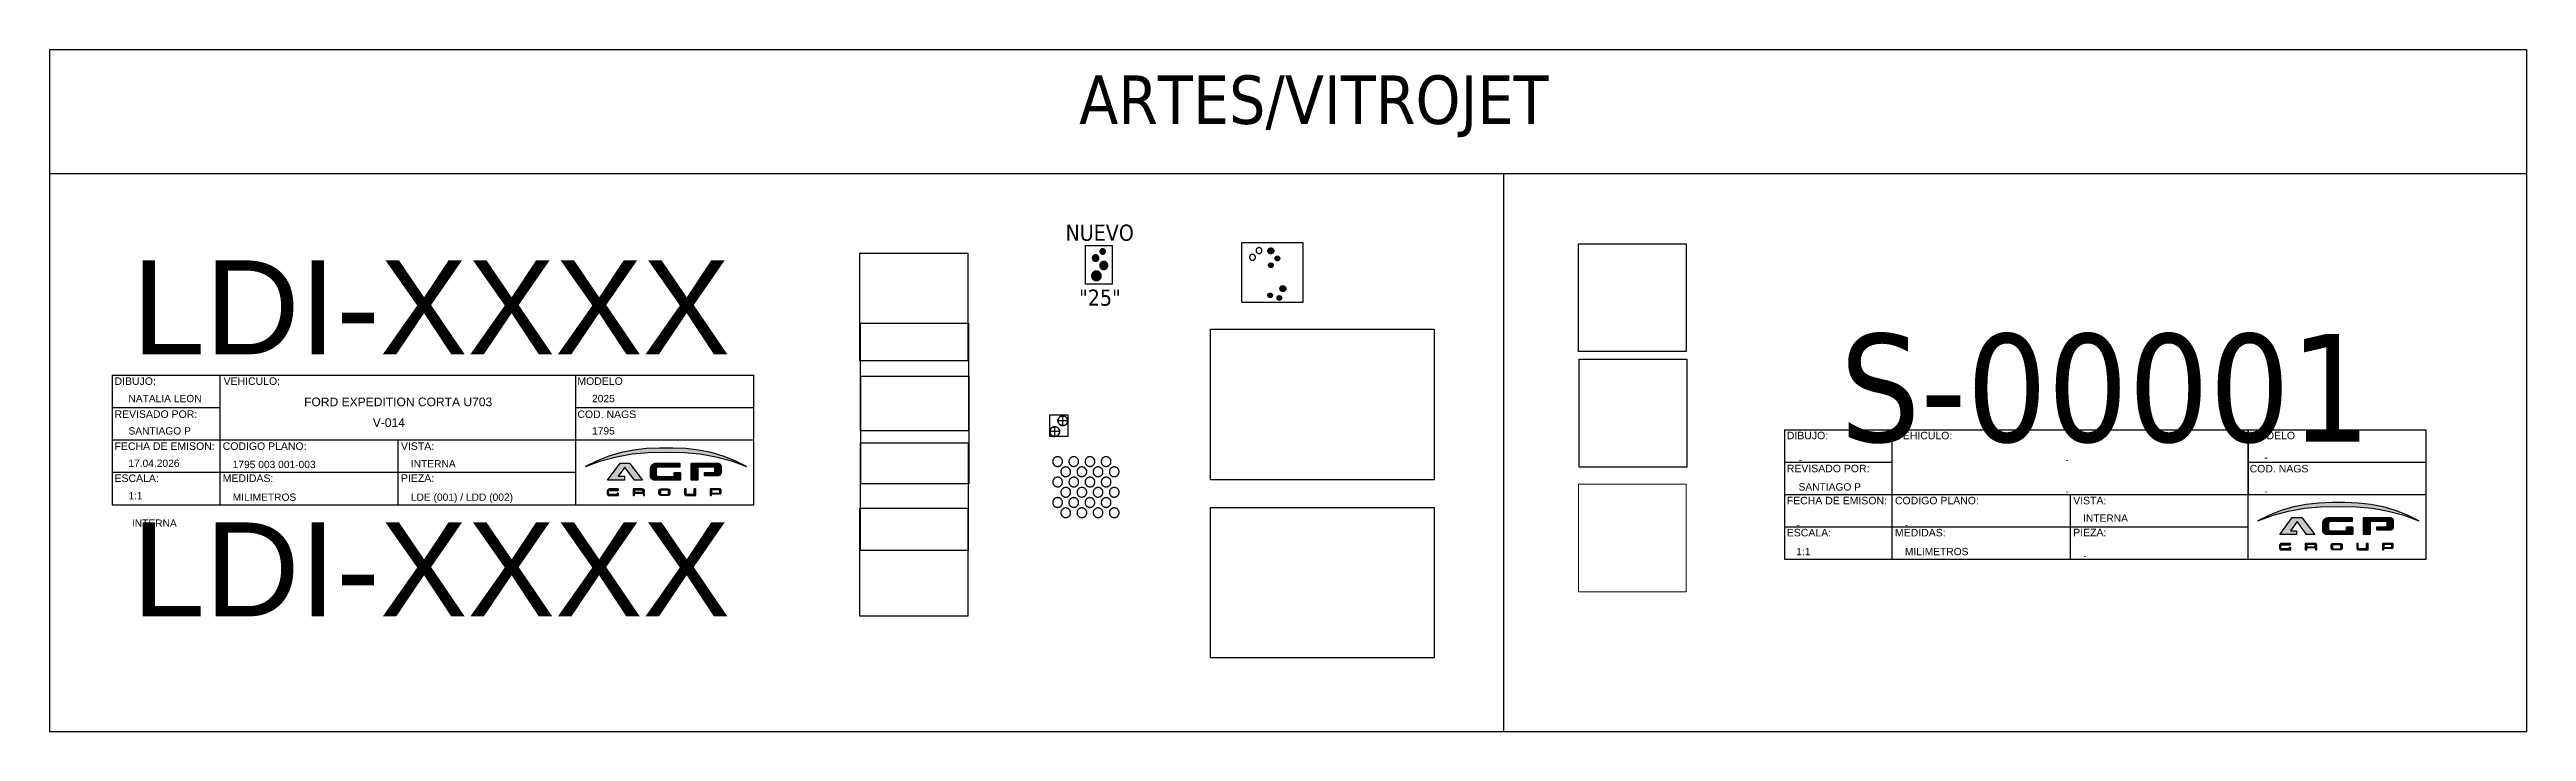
# Model space of a CAD drawing. Header units: millimetres. Extents: x -594 to -135, y 0 to 127.
import ezdxf

# ---------------------------------------------------------------- set-up
doc = ezdxf.new("R2010")
doc.units = ezdxf.units.MM
for name, color, linetype in [('CAJETIN 1', 7, 'Continuous'), ('CAJETIN 1$COD PLANO 1', 7, 'Continuous'), ('CAJETIN 1$DIBUJO 1', 7, 'Continuous'), ('CAJETIN 1$ESCALA 1', 7, 'Continuous'), ('CAJETIN 1$FECHA 1', 7, 'Continuous'), ('CAJETIN 1$MALLA 1', 7, 'Continuous'), ('CAJETIN 1$MEDIDAS 1', 7, 'Continuous'), ('CAJETIN 1$MODELO 1', 7, 'Continuous'), ('CAJETIN 1$NAGS 1', 7, 'Continuous'), ('CAJETIN 1$PIEZA 1', 7, 'Continuous'), ('CAJETIN 1$REVISADO 1', 7, 'Continuous'), ('CAJETIN 1$VEHICULO 1', 7, 'Continuous'), ('CAJETIN 1$VERSION 1', 7, 'Continuous'), ('CAJETIN 1$VISTA 1', 7, 'Continuous'), ('CAJETIN 1$VITRO 1', 7, 'Continuous'), ('CAJETIN 2', 7, 'Continuous'), ('CAJETIN 2$COD PLANO 2', 7, 'Continuous'), ('CAJETIN 2$DIBUJO 2', 7, 'Continuous'), ('CAJETIN 2$ESCALA 2', 7, 'Continuous'), ('CAJETIN 2$FECHA 2', 7, 'Continuous'), ('CAJETIN 2$MEDIDAS 2', 7, 'Continuous'), ('CAJETIN 2$MODELO 2', 7, 'Continuous'), ('CAJETIN 2$NAGS 2', 7, 'Continuous'), ('CAJETIN 2$PIEZA 2', 7, 'Continuous'), ('CAJETIN 2$REVISADO 2', 7, 'Continuous'), ('CAJETIN 2$VEHICULO 2', 7, 'Continuous'), ('CAJETIN 2$VERSION 2', 7, 'Continuous'), ('CAJETIN 2$VISTA 2', 7, 'Continuous'), ('contour', 7, 'Continuous'), ('Default', 7, 'Continuous'), ('LOGO2', 7, 'Continuous'), ('PLANES', 7, 'Continuous')]:
    doc.layers.add(name, color=color, linetype=linetype)
for name, color, linetype, true_color in [('degrade', 1, 'Continuous', 0xff0000), ('K', 5, 'Continuous', 0x0000ff), ('K2', 3, 'Continuous', 0x00ff00), ('K3', 1, 'Continuous', 0xff0000), ('LOGO1', 7, 'Continuous', 0x9f9483), ('RED', 4, 'Continuous', 0x00ffff)]:
    doc.layers.add(name, color=color, linetype=linetype, true_color=true_color)
doc.layers.add('GUIA', color=2, linetype='Continuous', lineweight=5, true_color=0xffff00)
doc.styles.add('Default', font='arial.ttf')
doc.styles.add('Tahoma Regular', font='tahoma.ttf')

msp = doc.modelspace()

# ---------------------------------------------------------------- texts
at = {"char_height": 3, "attachment_point": 1, "style": 'Tahoma Regular'}
for s, insert, width in [('NUEVO', (-405.59, 94.04), 31.9572), ('"25"', (-403.08, 82), 21.1444)]:
    msp.add_mtext(s, dxfattribs=dict(at, insert=insert, width=width))
at = {"layer": 'CAJETIN 1$COD PLANO 1', "insert": (-560.07, 50.22), "char_height": 1.3567, "width": 33.1212, "attachment_point": 1, "style": 'Default'}
msp.add_mtext('1795 003 001-003', dxfattribs=at)
at = {"layer": 'CAJETIN 1$DIBUJO 1', "insert": (-579.41, 62.45), "char_height": 1.3567, "width": 29.464, "attachment_point": 1, "style": 'Default'}
msp.add_mtext('NATALIA LEON', dxfattribs=at)
at = {"layer": 'CAJETIN 1$ESCALA 1', "insert": (-579.41, 44.43), "char_height": 1.357, "width": 7.2701, "attachment_point": 1, "style": 'Default'}
msp.add_mtext('1:1', dxfattribs=at)
at = {"layer": 'CAJETIN 1$FECHA 1', "insert": (-579.42, 50.44), "char_height": 1.357, "width": 21.3975, "attachment_point": 1, "style": 'Default'}
msp.add_mtext('17.04.2026', dxfattribs=at)
at = {"layer": 'CAJETIN 1$MALLA 1', "insert": (-578.76, 87.41), "char_height": 17.431, "width": 255.7883, "attachment_point": 1, "style": 'Default'}
msp.add_mtext('LDI-XXXX', dxfattribs=at)
at = {"layer": 'CAJETIN 1$MEDIDAS 1', "insert": (-560.07, 44.15), "char_height": 1.357, "width": 25.9985, "attachment_point": 1, "style": 'Default'}
msp.add_mtext('MILIMETROS', dxfattribs=at)
at = {"layer": 'CAJETIN 1$MODELO 1', "insert": (-493.41, 62.45), "char_height": 1.357, "width": 10.9568, "attachment_point": 1, "style": 'Default'}
msp.add_mtext('2025', dxfattribs=at)
at = {"layer": 'CAJETIN 1$NAGS 1', "insert": (-493.41, 56.45), "char_height": 1.357, "width": 10.9568, "attachment_point": 1, "style": 'Default'}
msp.add_mtext('1795', dxfattribs=at)
at = {"layer": 'CAJETIN 1$PIEZA 1', "insert": (-527.02, 44.15), "char_height": 1.3567, "width": 40.2881, "attachment_point": 1, "style": 'Default'}
msp.add_mtext('LDE (001) / LDD (002)', dxfattribs=at)
at = {"layer": 'CAJETIN 1$REVISADO 1', "insert": (-579.41, 56.45), "char_height": 1.357, "width": 25.6298, "attachment_point": 1, "style": 'Default'}
msp.add_mtext('SANTIAGO P', dxfattribs=at)
at = {"layer": 'CAJETIN 1$VEHICULO 1', "insert": (-546.82, 61.95), "char_height": 1.6, "width": 72.5043, "attachment_point": 1, "style": 'Default'}
msp.add_mtext('FORD EXPEDITION CORTA U703', dxfattribs=at)
at = {"layer": 'CAJETIN 1$VERSION 1', "insert": (-534.08, 58.11), "char_height": 1.6, "width": 14.8522, "attachment_point": 1, "style": 'Default'}
msp.add_mtext('V-014', dxfattribs=at)
at = {"layer": 'CAJETIN 1$VISTA 1', "char_height": 1.357, "width": 19.3035, "attachment_point": 1, "style": 'Default'}
for insert in [(-527.02, 50.35), (-578.76, 39.33)]:
    msp.add_mtext('INTERNA', dxfattribs=dict(at, insert=insert))
at = {"layer": 'CAJETIN 1$VITRO 1', "insert": (-578.76, 38.79), "char_height": 17.431, "width": 255.7883, "attachment_point": 1, "style": 'Default'}
msp.add_mtext('LDI-XXXX', dxfattribs=at)
at = {"layer": 'CAJETIN 2$COD PLANO 2', "insert": (-249.89, 39.08), "char_height": 1.36, "width": 3.8636, "attachment_point": 1, "style": 'Default'}
msp.add_mtext('-', dxfattribs=at)
at = {"layer": 'CAJETIN 2$DIBUJO 2', "insert": (-269.61, 51.08), "char_height": 1.36, "width": 3.8636, "attachment_point": 1, "style": 'Default'}
msp.add_mtext('-', dxfattribs=at)
at = {"layer": 'CAJETIN 2$ESCALA 2', "insert": (-270.04, 34.06), "char_height": 1.357, "width": 7.2701, "attachment_point": 1, "style": 'Default'}
msp.add_mtext('1:1', dxfattribs=at)
at = {"layer": 'CAJETIN 2$FECHA 2', "insert": (-270.04, 39.08), "char_height": 1.36, "width": 3.8636, "attachment_point": 1, "style": 'Default'}
msp.add_mtext('-', dxfattribs=at)
at = {"layer": 'CAJETIN 2$MEDIDAS 2', "insert": (-249.89, 34.06), "char_height": 1.357, "width": 25.9985, "attachment_point": 1, "style": 'Default'}
msp.add_mtext('MILIMETROS', dxfattribs=at)
at = {"layer": 'CAJETIN 2$MODELO 2', "insert": (-183.22, 51.54), "char_height": 1.36, "width": 3.8636, "attachment_point": 1, "style": 'Default'}
msp.add_mtext('-', dxfattribs=at)
at = {"layer": 'CAJETIN 2$NAGS 2', "insert": (-183.22, 45.28), "char_height": 1.36, "width": 3.8636, "attachment_point": 1, "style": 'Default'}
msp.add_mtext('-', dxfattribs=at)
at = {"layer": 'CAJETIN 2$PIEZA 2', "insert": (-216.83, 33.28), "char_height": 1.36, "width": 3.8636, "attachment_point": 1, "style": 'Default'}
msp.add_mtext('-', dxfattribs=at)
at = {"layer": 'CAJETIN 2$REVISADO 2', "insert": (-269.61, 46.06), "char_height": 1.357, "width": 25.6298, "attachment_point": 1, "style": 'Default'}
msp.add_mtext('SANTIAGO P', dxfattribs=at)
at = {"layer": 'CAJETIN 2$VEHICULO 2', "insert": (-220.11, 51.08), "char_height": 1.36, "width": 3.8636, "attachment_point": 1, "style": 'Default'}
msp.add_mtext('-', dxfattribs=at)
at = {"layer": 'CAJETIN 2$VERSION 2', "insert": (-220.11, 45.28), "char_height": 1.36, "width": 3.8636, "attachment_point": 1, "style": 'Default'}
msp.add_mtext('-', dxfattribs=at)
at = {"layer": 'CAJETIN 2$VISTA 2', "insert": (-216.83, 40.26), "char_height": 1.357, "width": 19.3035, "attachment_point": 1, "style": 'Default'}
msp.add_mtext('INTERNA', dxfattribs=at)
at = {"layer": 'PLANES', "insert": (-403.07, 110.25), "char_height": 9, "width": 209.5508, "attachment_point": 7, "style": 'Tahoma Regular'}
msp.add_mtext('ARTES/VITROJET', dxfattribs=at)

# ---------------------------------------------------------------- blocks, each defined once
blk = doc.blocks.new('25')
at = {"layer": 'K3'}
for points in [[(-0.15, 0.81), (-0.15, 0.86), (-0.16, 0.91), (-0.17, 0.96), (-0.19, 1.01), (-0.2, 1.06), (-0.23, 1.1), (-0.26, 1.15), (-0.29, 1.19), (-0.32, 1.23), (-0.36, 1.26), (-0.4, 1.29), (-0.44, 1.32), (-0.49, 1.35), (-0.54, 1.37), (-0.58, 1.38), (-0.63, 1.39), (-0.69, 1.4), (-0.74, 1.41), (-0.79, 1.4), (-0.84, 1.4), (-0.89, 1.39), (-0.94, 1.37), (-0.99, 1.36), (-1.03, 1.33), (-1.08, 1.31), (-1.12, 1.28), (-1.16, 1.24), (-1.2, 1.21), (-1.23, 1.17), (-1.26, 1.12), (-1.28, 1.08), (-1.31, 1.03), (-1.32, 0.98), (-1.34, 0.93), (-1.35, 0.88), (-1.35, 0.83), (-1.35, 0.78), (-1.35, 0.73), (-1.34, 0.68), (-1.32, 0.63), (-1.31, 0.58), (-1.28, 0.53), (-1.26, 0.49), (-1.23, 0.44), (-1.2, 0.4), (-1.16, 0.37), (-1.12, 0.33), (-1.08, 0.3), (-1.03, 0.28), (-0.99, 0.25), (-0.94, 0.24), (-0.89, 0.22), (-0.84, 0.21), (-0.79, 0.21), (-0.74, 0.21), (-0.69, 0.21), (-0.63, 0.22), (-0.58, 0.23), (-0.54, 0.25), (-0.49, 0.27), (-0.44, 0.29), (-0.4, 0.32), (-0.36, 0.35), (-0.32, 0.39), (-0.29, 0.42), (-0.26, 0.47), (-0.23, 0.51), (-0.2, 0.56), (-0.19, 0.6), (-0.17, 0.65), (-0.16, 0.7), (-0.15, 0.75)], [(1.5, -0.59), (1.5, -0.53), (1.49, -0.47), (1.48, -0.4), (1.46, -0.34), (1.43, -0.28), (1.4, -0.22), (1.37, -0.17), (1.33, -0.12), (1.29, -0.07), (1.24, -0.03), (1.19, 0.01), (1.13, 0.05), (1.08, 0.08), (1.02, 0.11), (0.96, 0.13), (0.89, 0.14), (0.83, 0.15), (0.77, 0.16), (0.7, 0.15), (0.64, 0.15), (0.57, 0.13), (0.51, 0.12), (0.45, 0.09), (0.39, 0.07), (0.34, 0.03), (0.29, -0.01), (0.24, -0.05), (0.19, -0.09), (0.15, -0.14), (0.11, -0.2), (0.08, -0.25), (0.06, -0.31), (0.03, -0.37), (0.02, -0.43), (0.01, -0.5), (0, -0.56), (0, -0.63), (0.01, -0.69), (0.02, -0.75), (0.03, -0.82), (0.06, -0.88), (0.08, -0.94), (0.11, -0.99), (0.15, -1.05), (0.19, -1.1), (0.24, -1.14), (0.29, -1.18), (0.34, -1.22), (0.39, -1.25), (0.45, -1.28), (0.51, -1.31), (0.57, -1.32), (0.64, -1.34), (0.7, -1.34), (0.77, -1.34), (0.83, -1.34), (0.89, -1.33), (0.96, -1.32), (1.02, -1.29), (1.08, -1.27), (1.13, -1.24), (1.19, -1.2), (1.24, -1.16), (1.29, -1.12), (1.33, -1.07), (1.37, -1.02), (1.4, -0.96), (1.43, -0.91), (1.46, -0.85), (1.48, -0.79), (1.49, -0.72), (1.5, -0.66)], [(1.09, 2.01), (1.09, 2.05), (1.08, 2.09), (1.07, 2.13), (1.06, 2.17), (1.04, 2.21), (1.03, 2.25), (1, 2.29), (0.98, 2.32), (0.95, 2.36), (0.92, 2.38), (0.88, 2.41), (0.85, 2.43), (0.81, 2.46), (0.77, 2.47), (0.73, 2.49), (0.69, 2.5), (0.64, 2.5), (0.6, 2.51), (0.56, 2.5), (0.52, 2.5), (0.47, 2.49), (0.43, 2.48), (0.39, 2.46), (0.35, 2.45), (0.32, 2.42), (0.28, 2.4), (0.25, 2.37), (0.22, 2.34), (0.19, 2.31), (0.17, 2.27), (0.15, 2.23), (0.13, 2.19), (0.11, 2.15), (0.1, 2.11), (0.09, 2.07), (0.09, 2.03), (0.09, 1.98), (0.09, 1.94), (0.1, 1.9), (0.11, 1.86), (0.13, 1.82), (0.15, 1.78), (0.17, 1.74), (0.19, 1.7), (0.22, 1.67), (0.25, 1.64), (0.28, 1.61), (0.32, 1.59), (0.35, 1.57), (0.39, 1.55), (0.43, 1.53), (0.47, 1.52), (0.52, 1.51), (0.56, 1.51), (0.6, 1.51), (0.64, 1.51), (0.69, 1.51), (0.73, 1.52), (0.77, 1.54), (0.81, 1.56), (0.85, 1.58), (0.88, 1.6), (0.92, 1.63), (0.95, 1.66), (0.98, 1.69), (1, 1.72), (1.03, 1.76), (1.04, 1.8), (1.06, 1.84), (1.07, 1.88), (1.08, 1.92), (1.09, 1.96)], [(0.26, -2.49), (0.25, -2.42), (0.24, -2.34), (0.23, -2.26), (0.21, -2.19), (0.18, -2.12), (0.14, -2.05), (0.1, -1.98), (0.05, -1.92), (0, -1.87), (-0.06, -1.81), (-0.12, -1.76), (-0.18, -1.72), (-0.25, -1.68), (-0.32, -1.65), (-0.39, -1.63), (-0.47, -1.61), (-0.55, -1.6), (-0.62, -1.59), (-0.7, -1.6), (-0.78, -1.6), (-0.85, -1.62), (-0.93, -1.64), (-1, -1.67), (-1.07, -1.7), (-1.14, -1.74), (-1.2, -1.79), (-1.26, -1.84), (-1.31, -1.89), (-1.36, -1.95), (-1.4, -2.02), (-1.44, -2.08), (-1.48, -2.15), (-1.5, -2.23), (-1.52, -2.3), (-1.53, -2.38), (-1.54, -2.46), (-1.54, -2.53), (-1.53, -2.61), (-1.52, -2.69), (-1.5, -2.76), (-1.48, -2.83), (-1.44, -2.9), (-1.4, -2.97), (-1.36, -3.04), (-1.31, -3.1), (-1.26, -3.15), (-1.2, -3.2), (-1.14, -3.25), (-1.07, -3.29), (-1, -3.32), (-0.93, -3.35), (-0.85, -3.37), (-0.78, -3.38), (-0.7, -3.39), (-0.62, -3.39), (-0.55, -3.39), (-0.47, -3.38), (-0.39, -3.36), (-0.32, -3.34), (-0.25, -3.3), (-0.18, -3.27), (-0.12, -3.22), (-0.06, -3.18), (0, -3.12), (0.05, -3.07), (0.1, -3), (0.14, -2.94), (0.18, -2.87), (0.21, -2.8), (0.23, -2.72), (0.24, -2.65), (0.25, -2.57)]]:
    blk.add_hatch(color=256, dxfattribs=at).paths.add_polyline_path(points, flags=0)
for points in [[(-0.15, 0.81), (-0.15, 0.86), (-0.16, 0.91), (-0.17, 0.96), (-0.19, 1.01), (-0.2, 1.06), (-0.23, 1.1), (-0.26, 1.15), (-0.29, 1.19), (-0.32, 1.23), (-0.36, 1.26), (-0.4, 1.29), (-0.44, 1.32), (-0.49, 1.35), (-0.54, 1.37), (-0.58, 1.38), (-0.63, 1.39), (-0.69, 1.4), (-0.74, 1.41), (-0.79, 1.4), (-0.84, 1.4), (-0.89, 1.39), (-0.94, 1.37), (-0.99, 1.36), (-1.03, 1.33), (-1.08, 1.31), (-1.12, 1.28), (-1.16, 1.24), (-1.2, 1.21), (-1.23, 1.17), (-1.26, 1.12), (-1.28, 1.08), (-1.31, 1.03), (-1.32, 0.98), (-1.34, 0.93), (-1.35, 0.88), (-1.35, 0.83), (-1.35, 0.78), (-1.35, 0.73), (-1.34, 0.68), (-1.32, 0.63), (-1.31, 0.58), (-1.28, 0.53), (-1.26, 0.49), (-1.23, 0.44), (-1.2, 0.4), (-1.16, 0.37), (-1.12, 0.33), (-1.08, 0.3), (-1.03, 0.28), (-0.99, 0.25), (-0.94, 0.24), (-0.89, 0.22), (-0.84, 0.21), (-0.79, 0.21), (-0.74, 0.21), (-0.69, 0.21), (-0.63, 0.22), (-0.58, 0.23), (-0.54, 0.25), (-0.49, 0.27), (-0.44, 0.29), (-0.4, 0.32), (-0.36, 0.35), (-0.32, 0.39), (-0.29, 0.42), (-0.26, 0.47), (-0.23, 0.51), (-0.2, 0.56), (-0.19, 0.6), (-0.17, 0.65), (-0.16, 0.7), (-0.15, 0.75)], [(1.5, -0.59), (1.5, -0.53), (1.49, -0.47), (1.48, -0.4), (1.46, -0.34), (1.43, -0.28), (1.4, -0.22), (1.37, -0.17), (1.33, -0.12), (1.29, -0.07), (1.24, -0.03), (1.19, 0.01), (1.13, 0.05), (1.08, 0.08), (1.02, 0.11), (0.96, 0.13), (0.89, 0.14), (0.83, 0.15), (0.77, 0.16), (0.7, 0.15), (0.64, 0.15), (0.57, 0.13), (0.51, 0.12), (0.45, 0.09), (0.39, 0.07), (0.34, 0.03), (0.29, -0.01), (0.24, -0.05), (0.19, -0.09), (0.15, -0.14), (0.11, -0.2), (0.08, -0.25), (0.06, -0.31), (0.03, -0.37), (0.02, -0.43), (0.01, -0.5), (0, -0.56), (0, -0.63), (0.01, -0.69), (0.02, -0.75), (0.03, -0.82), (0.06, -0.88), (0.08, -0.94), (0.11, -0.99), (0.15, -1.05), (0.19, -1.1), (0.24, -1.14), (0.29, -1.18), (0.34, -1.22), (0.39, -1.25), (0.45, -1.28), (0.51, -1.31), (0.57, -1.32), (0.64, -1.34), (0.7, -1.34), (0.77, -1.34), (0.83, -1.34), (0.89, -1.33), (0.96, -1.32), (1.02, -1.29), (1.08, -1.27), (1.13, -1.24), (1.19, -1.2), (1.24, -1.16), (1.29, -1.12), (1.33, -1.07), (1.37, -1.02), (1.4, -0.96), (1.43, -0.91), (1.46, -0.85), (1.48, -0.79), (1.49, -0.72), (1.5, -0.66)], [(1.09, 2.01), (1.09, 2.05), (1.08, 2.09), (1.07, 2.13), (1.06, 2.17), (1.04, 2.21), (1.03, 2.25), (1, 2.29), (0.98, 2.32), (0.95, 2.36), (0.92, 2.38), (0.88, 2.41), (0.85, 2.43), (0.81, 2.46), (0.77, 2.47), (0.73, 2.49), (0.69, 2.5), (0.64, 2.5), (0.6, 2.51), (0.56, 2.5), (0.52, 2.5), (0.47, 2.49), (0.43, 2.48), (0.39, 2.46), (0.35, 2.45), (0.32, 2.42), (0.28, 2.4), (0.25, 2.37), (0.22, 2.34), (0.19, 2.31), (0.17, 2.27), (0.15, 2.23), (0.13, 2.19), (0.11, 2.15), (0.1, 2.11), (0.09, 2.07), (0.09, 2.03), (0.09, 1.98), (0.09, 1.94), (0.1, 1.9), (0.11, 1.86), (0.13, 1.82), (0.15, 1.78), (0.17, 1.74), (0.19, 1.7), (0.22, 1.67), (0.25, 1.64), (0.28, 1.61), (0.32, 1.59), (0.35, 1.57), (0.39, 1.55), (0.43, 1.53), (0.47, 1.52), (0.52, 1.51), (0.56, 1.51), (0.6, 1.51), (0.64, 1.51), (0.69, 1.51), (0.73, 1.52), (0.77, 1.54), (0.81, 1.56), (0.85, 1.58), (0.88, 1.6), (0.92, 1.63), (0.95, 1.66), (0.98, 1.69), (1, 1.72), (1.03, 1.76), (1.04, 1.8), (1.06, 1.84), (1.07, 1.88), (1.08, 1.92), (1.09, 1.96)], [(0.26, -2.49), (0.25, -2.42), (0.24, -2.34), (0.23, -2.26), (0.21, -2.19), (0.18, -2.12), (0.14, -2.05), (0.1, -1.98), (0.05, -1.92), (0, -1.87), (-0.06, -1.81), (-0.12, -1.76), (-0.18, -1.72), (-0.25, -1.68), (-0.32, -1.65), (-0.39, -1.63), (-0.47, -1.61), (-0.55, -1.6), (-0.62, -1.59), (-0.7, -1.6), (-0.78, -1.6), (-0.85, -1.62), (-0.93, -1.64), (-1, -1.67), (-1.07, -1.7), (-1.14, -1.74), (-1.2, -1.79), (-1.26, -1.84), (-1.31, -1.89), (-1.36, -1.95), (-1.4, -2.02), (-1.44, -2.08), (-1.48, -2.15), (-1.5, -2.23), (-1.52, -2.3), (-1.53, -2.38), (-1.54, -2.46), (-1.54, -2.53), (-1.53, -2.61), (-1.52, -2.69), (-1.5, -2.76), (-1.48, -2.83), (-1.44, -2.9), (-1.4, -2.97), (-1.36, -3.04), (-1.31, -3.1), (-1.26, -3.15), (-1.2, -3.2), (-1.14, -3.25), (-1.07, -3.29), (-1, -3.32), (-0.93, -3.35), (-0.85, -3.37), (-0.78, -3.38), (-0.7, -3.39), (-0.62, -3.39), (-0.55, -3.39), (-0.47, -3.38), (-0.39, -3.36), (-0.32, -3.34), (-0.25, -3.3), (-0.18, -3.27), (-0.12, -3.22), (-0.06, -3.18), (0, -3.12), (0.05, -3.07), (0.1, -3), (0.14, -2.94), (0.18, -2.87), (0.21, -2.8), (0.23, -2.72), (0.24, -2.65), (0.25, -2.57)]]:
    blk.add_lwpolyline(points, close=True, dxfattribs=at)
blk = doc.blocks.new('NUM')
at = {"layer": 'degrade', "color": 0, "style": 'Tahoma Regular'}
blk.add_attdef('NUM', (1.5, -13.49), '', height=25, dxfattribs=at)
blk = doc.blocks.new('CAJETIN 03')
at = {"linetype": 'ByBlock', "lineweight": -2, "true_color": 0x00bfff}
blk.add_hatch(color=140, dxfattribs=at).paths.add_polyline_path([(176.31, 10.64), (173.13, 12.19), (169.82, 13.48), (166.41, 14.47), (162.94, 15.17), (159.41, 15.57), (155.77, 15.75), (152.11, 15.75), (148.47, 15.57), (144.94, 15.17), (141.46, 14.47), (138.06, 13.48), (134.75, 12.19), (131.57, 10.64), (135.77, 12.17), (140.1, 13.33), (144.5, 14.11), (148.96, 14.51), (153.94, 14.63), (158.92, 14.51), (163.38, 14.11), (167.78, 13.33), (172.11, 12.17)], flags=0)
at = {"linetype": 'ByBlock', "lineweight": -2, "true_color": 0x000019}
for points in [[(143.8, 11.52), (145.6, 9.18), (147.39, 6.83), (145.11, 6.83), (142.5, 10.45), (140.61, 7.89), (142.33, 7.89), (142.33, 6.83), (137.66, 6.83), (139.39, 9.18), (141.12, 11.52)], [(157.91, 6.9), (157.91, 6.89), (157.91, 6.89), (157.91, 6.88), (157.91, 6.88), (157.91, 6.87), (157.9, 6.87), (157.9, 6.86), (157.9, 6.86), (157.89, 6.85), (157.89, 6.85), (157.89, 6.85), (157.88, 6.84), (157.88, 6.84), (157.87, 6.84), (157.87, 6.84), (157.86, 6.83), (157.86, 6.83), (157.85, 6.83), (157.84, 6.83), (154.28, 6.83), (150.71, 6.83), (150.61, 6.84), (150.52, 6.85), (150.43, 6.87), (150.35, 6.89), (150.26, 6.92), (150.18, 6.97), (150.1, 7.01), (150.03, 7.06), (149.96, 7.12), (149.89, 7.19), (149.83, 7.26), (149.78, 7.33), (149.73, 7.41), (149.69, 7.49), (149.66, 7.58), (149.63, 7.67), (149.62, 7.76), (149.6, 7.85), (149.6, 7.94), (149.6, 9.97), (149.61, 10.1), (149.62, 10.23), (149.65, 10.35), (149.68, 10.47), (149.73, 10.59), (149.79, 10.71), (149.85, 10.82), (149.93, 10.92), (150.01, 11.02), (150.1, 11.11), (150.2, 11.19), (150.3, 11.27), (150.41, 11.33), (150.53, 11.39), (150.65, 11.44), (150.77, 11.47), (150.89, 11.5), (151.02, 11.51), (151.15, 11.52), (154.42, 11.52), (157.69, 11.52), (157.69, 11.52), (157.7, 11.52), (157.7, 11.52), (157.71, 11.52), (157.71, 11.51), (157.72, 11.51), (157.72, 11.51), (157.73, 11.51), (157.73, 11.5), (157.73, 11.5), (157.74, 11.49), (157.74, 11.49), (157.74, 11.48), (157.75, 11.48), (157.75, 11.47), (157.75, 11.47), (157.75, 11.46), (157.75, 11.46), (157.75, 11.45), (157.75, 10.47), (157.75, 10.47), (157.75, 10.46), (157.75, 10.46), (157.75, 10.45), (157.75, 10.45), (157.74, 10.44), (157.74, 10.44), (157.74, 10.43), (157.73, 10.43), (157.73, 10.42), (157.73, 10.42), (157.72, 10.42), (157.72, 10.41), (157.71, 10.41), (157.71, 10.41), (157.7, 10.41), (157.7, 10.41), (157.69, 10.41), (157.69, 10.41), (154.67, 10.41), (151.65, 10.41), (151.62, 10.4), (151.58, 10.4), (151.54, 10.39), (151.51, 10.38), (151.48, 10.37), (151.44, 10.35), (151.41, 10.33), (151.38, 10.31), (151.35, 10.29), (151.33, 10.26), (151.3, 10.24), (151.28, 10.21), (151.26, 10.17), (151.25, 10.14), (151.23, 10.11), (151.22, 10.07), (151.22, 10.04), (151.21, 10), (151.21, 9.96), (151.21, 8.27), (151.21, 8.23), (151.22, 8.19), (151.22, 8.16), (151.23, 8.12), (151.25, 8.09), (151.26, 8.06), (151.28, 8.02), (151.3, 7.99), (151.33, 7.97), (151.35, 7.94), (151.38, 7.92), (151.41, 7.9), (151.44, 7.88), (151.48, 7.86), (151.51, 7.85), (151.54, 7.84), (151.58, 7.83), (151.62, 7.83), (151.65, 7.82), (156.12, 7.82), (156.12, 7.82), (156.13, 7.82), (156.13, 7.83), (156.14, 7.83), (156.14, 7.83), (156.15, 7.83), (156.15, 7.83), (156.16, 7.84), (156.16, 7.84), (156.17, 7.85), (156.17, 7.85), (156.17, 7.85), (156.18, 7.86), (156.18, 7.86), (156.18, 7.87), (156.18, 7.87), (156.18, 7.88), (156.18, 7.88), (156.18, 7.89), (156.18, 8.89), (156.18, 8.9), (156.19, 8.9), (156.19, 8.91), (156.19, 8.91), (156.19, 8.92), (156.19, 8.92), (156.2, 8.93), (156.2, 8.93), (156.2, 8.94), (156.21, 8.94), (156.21, 8.94), (156.21, 8.95), (156.22, 8.95), (156.22, 8.95), (156.23, 8.96), (156.23, 8.96), (156.24, 8.96), (156.25, 8.96), (156.25, 8.96), (157.84, 8.96), (157.85, 8.96), (157.86, 8.96), (157.86, 8.96), (157.87, 8.96), (157.87, 8.95), (157.88, 8.95), (157.88, 8.95), (157.89, 8.94), (157.89, 8.94), (157.89, 8.94), (157.9, 8.93), (157.9, 8.93), (157.9, 8.92), (157.91, 8.92), (157.91, 8.91), (157.91, 8.91), (157.91, 8.9), (157.91, 8.9), (157.91, 8.89)], [(160.99, 11.52), (164.65, 11.52), (168.31, 11.52), (168.38, 11.52), (168.45, 11.51), (168.52, 11.49), (168.59, 11.47), (168.66, 11.44), (168.73, 11.41), (168.79, 11.38), (168.85, 11.33), (168.9, 11.29), (168.96, 11.23), (169, 11.18), (169.05, 11.12), (169.08, 11.06), (169.12, 10.99), (169.14, 10.92), (169.16, 10.85), (169.18, 10.78), (169.19, 10.71), (169.19, 10.63), (169.19, 8.91), (169.19, 8.84), (169.18, 8.77), (169.16, 8.7), (169.14, 8.63), (169.12, 8.56), (169.08, 8.49), (169.05, 8.43), (169, 8.37), (168.96, 8.31), (168.9, 8.26), (168.85, 8.22), (168.79, 8.17), (168.73, 8.14), (168.66, 8.1), (168.59, 8.08), (168.52, 8.06), (168.45, 8.04), (168.38, 8.03), (168.31, 8.03), (164.7, 8.03), (164.69, 8.03), (164.69, 8.03), (164.68, 8.03), (164.68, 8.03), (164.67, 8.03), (164.67, 8.04), (164.66, 8.04), (164.66, 8.04), (164.65, 8.05), (164.65, 8.05), (164.65, 8.05), (164.64, 8.06), (164.64, 8.06), (164.64, 8.07), (164.64, 8.07), (164.63, 8.08), (164.63, 8.08), (164.63, 8.09), (164.63, 8.1), (164.63, 8.91), (164.63, 8.92), (164.63, 8.92), (164.63, 8.93), (164.64, 8.93), (164.64, 8.94), (164.64, 8.94), (164.64, 8.95), (164.65, 8.95), (164.65, 8.96), (164.65, 8.96), (164.66, 8.96), (164.66, 8.97), (164.67, 8.97), (164.67, 8.97), (164.68, 8.98), (164.68, 8.98), (164.69, 8.98), (164.69, 8.98), (164.7, 8.98), (167.4, 8.98), (167.4, 8.98), (167.41, 8.98), (167.42, 8.98), (167.43, 8.98), (167.44, 8.99), (167.45, 8.99), (167.46, 9), (167.46, 9), (167.47, 9.01), (167.48, 9.01), (167.48, 9.02), (167.49, 9.03), (167.49, 9.04), (167.5, 9.05), (167.5, 9.05), (167.5, 9.06), (167.5, 9.07), (167.51, 9.08), (167.51, 9.09), (167.51, 10.3), (167.51, 10.31), (167.5, 10.32), (167.5, 10.33), (167.5, 10.34), (167.5, 10.34), (167.49, 10.35), (167.49, 10.36), (167.48, 10.37), (167.48, 10.37), (167.47, 10.38), (167.46, 10.39), (167.46, 10.39), (167.45, 10.4), (167.44, 10.4), (167.43, 10.4), (167.42, 10.41), (167.41, 10.41), (167.4, 10.41), (167.4, 10.41), (162.84, 10.41), (162.84, 10.41), (162.83, 10.41), (162.83, 10.41), (162.82, 10.41), (162.82, 10.4), (162.81, 10.4), (162.81, 10.4), (162.8, 10.4), (162.8, 10.39), (162.79, 10.39), (162.79, 10.38), (162.79, 10.38), (162.78, 10.38), (162.78, 10.37), (162.78, 10.37), (162.78, 10.36), (162.78, 10.35), (162.78, 10.35), (162.78, 10.34), (162.78, 6.9), (162.78, 6.89), (162.77, 6.89), (162.77, 6.88), (162.77, 6.88), (162.77, 6.87), (162.77, 6.87), (162.77, 6.86), (162.76, 6.86), (162.76, 6.85), (162.75, 6.85), (162.75, 6.85), (162.75, 6.84), (162.74, 6.84), (162.74, 6.84), (162.73, 6.84), (162.73, 6.83), (162.72, 6.83), (162.71, 6.83), (162.71, 6.83), (160.99, 6.83), (160.98, 6.83), (160.98, 6.83), (160.97, 6.83), (160.97, 6.84), (160.96, 6.84), (160.96, 6.84), (160.95, 6.84), (160.95, 6.85), (160.94, 6.85), (160.94, 6.85), (160.94, 6.86), (160.93, 6.86), (160.93, 6.87), (160.93, 6.87), (160.93, 6.88), (160.92, 6.88), (160.92, 6.89), (160.92, 6.89), (160.92, 6.9), (160.92, 11.45), (160.92, 11.46), (160.92, 11.46), (160.92, 11.47), (160.93, 11.47), (160.93, 11.48), (160.93, 11.48), (160.93, 11.49), (160.94, 11.49), (160.94, 11.5), (160.94, 11.5), (160.95, 11.51), (160.95, 11.51), (160.96, 11.51), (160.96, 11.51), (160.97, 11.52), (160.97, 11.52), (160.98, 11.52), (160.98, 11.52)]]:
    blk.add_hatch(color=178, dxfattribs=at).paths.add_polyline_path(points, flags=0)
at = {"linetype": 'ByBlock', "lineweight": -2, "true_color": 0x3f4040}
for points in [[(140.67, 4.03), (140.67, 4.29), (140.67, 4.3), (140.67, 4.3), (140.67, 4.31), (140.67, 4.31), (140.67, 4.32), (140.66, 4.32), (140.66, 4.33), (140.66, 4.33), (140.65, 4.34), (140.65, 4.34), (140.65, 4.35), (140.64, 4.35), (140.64, 4.35), (140.63, 4.35), (140.63, 4.36), (140.62, 4.36), (140.62, 4.36), (140.61, 4.36), (140.61, 4.36), (138.22, 4.36), (138.17, 4.36), (138.12, 4.35), (138.07, 4.34), (138.02, 4.33), (137.97, 4.31), (137.92, 4.28), (137.88, 4.26), (137.83, 4.23), (137.79, 4.19), (137.76, 4.16), (137.72, 4.12), (137.69, 4.07), (137.67, 4.03), (137.64, 3.98), (137.62, 3.93), (137.61, 3.88), (137.6, 3.83), (137.59, 3.78), (137.59, 3.73), (137.59, 2.99), (137.59, 2.95), (137.6, 2.92), (137.6, 2.88), (137.62, 2.84), (137.63, 2.81), (137.65, 2.77), (137.67, 2.74), (137.69, 2.71), (137.71, 2.68), (137.74, 2.65), (137.77, 2.63), (137.8, 2.61), (137.83, 2.59), (137.86, 2.57), (137.9, 2.56), (137.94, 2.55), (137.97, 2.54), (138.01, 2.53), (138.05, 2.53), (140.65, 2.53), (140.65, 2.53), (140.66, 2.53), (140.66, 2.54), (140.67, 2.54), (140.67, 2.54), (140.68, 2.54), (140.68, 2.54), (140.69, 2.55), (140.69, 2.55), (140.69, 2.55), (140.7, 2.56), (140.7, 2.56), (140.7, 2.57), (140.71, 2.57), (140.71, 2.58), (140.71, 2.58), (140.71, 2.59), (140.71, 2.59), (140.71, 2.6), (140.71, 3.14), (140.71, 3.14), (140.71, 3.15), (140.71, 3.15), (140.71, 3.16), (140.71, 3.16), (140.7, 3.17), (140.7, 3.17), (140.7, 3.18), (140.69, 3.18), (140.69, 3.19), (140.69, 3.19), (140.68, 3.19), (140.68, 3.2), (140.67, 3.2), (140.67, 3.2), (140.66, 3.2), (140.66, 3.2), (140.65, 3.2), (140.65, 3.2), (140.36, 3.2), (140.36, 3.2), (140.35, 3.2), (140.35, 3.2), (140.34, 3.2), (140.34, 3.2), (140.33, 3.2), (140.33, 3.19), (140.32, 3.19), (140.32, 3.19), (140.31, 3.18), (140.31, 3.18), (140.31, 3.17), (140.3, 3.17), (140.3, 3.16), (140.3, 3.16), (140.3, 3.15), (140.3, 3.15), (140.3, 3.14), (140.3, 3.14), (140.3, 2.88), (140.3, 2.88), (140.29, 2.87), (140.29, 2.87), (140.29, 2.86), (140.29, 2.86), (140.29, 2.85), (140.28, 2.85), (140.28, 2.84), (140.28, 2.84), (140.27, 2.84), (140.27, 2.83), (140.27, 2.83), (140.26, 2.83), (140.26, 2.82), (140.25, 2.82), (140.25, 2.82), (140.24, 2.82), (140.23, 2.82), (140.23, 2.82), (138.15, 2.82), (138.13, 2.82), (138.11, 2.82), (138.1, 2.82), (138.08, 2.83), (138.07, 2.83), (138.05, 2.84), (138.04, 2.85), (138.02, 2.86), (138.01, 2.87), (138, 2.88), (137.99, 2.89), (137.98, 2.91), (137.97, 2.92), (137.96, 2.94), (137.96, 2.95), (137.95, 2.97), (137.95, 2.98), (137.95, 3), (137.95, 3.02), (137.95, 3.77), (137.95, 3.78), (137.95, 3.8), (137.95, 3.81), (137.96, 3.83), (137.96, 3.85), (137.97, 3.86), (137.98, 3.87), (137.99, 3.89), (138, 3.9), (138.01, 3.91), (138.02, 3.92), (138.04, 3.93), (138.05, 3.94), (138.07, 3.95), (138.08, 3.95), (138.1, 3.96), (138.11, 3.96), (138.13, 3.96), (138.15, 3.96), (140.61, 3.96), (140.61, 3.97), (140.62, 3.97), (140.62, 3.97), (140.63, 3.97), (140.63, 3.97), (140.64, 3.97), (140.64, 3.98), (140.65, 3.98), (140.65, 3.98), (140.65, 3.99), (140.66, 3.99), (140.66, 4), (140.66, 4), (140.67, 4), (140.67, 4.01), (140.67, 4.02), (140.67, 4.02), (140.67, 4.03)], [(161.67, 2.9), (161.67, 2.89), (161.67, 2.89), (161.66, 2.88), (161.66, 2.88), (161.66, 2.87), (161.66, 2.87), (161.66, 2.86), (161.65, 2.86), (161.65, 2.85), (161.64, 2.85), (161.64, 2.84), (161.64, 2.84), (161.63, 2.84), (161.63, 2.84), (161.62, 2.83), (161.62, 2.83), (161.61, 2.83), (161.61, 2.83), (161.6, 2.83), (159.64, 2.83), (159.63, 2.83), (159.61, 2.83), (159.6, 2.84), (159.58, 2.84), (159.57, 2.85), (159.56, 2.85), (159.54, 2.86), (159.53, 2.87), (159.52, 2.88), (159.51, 2.89), (159.5, 2.9), (159.49, 2.91), (159.49, 2.92), (159.48, 2.94), (159.47, 2.95), (159.47, 2.96), (159.47, 2.98), (159.47, 2.99), (159.46, 3.01), (159.46, 4.29), (159.46, 4.3), (159.46, 4.3), (159.46, 4.31), (159.46, 4.31), (159.46, 4.32), (159.46, 4.32), (159.45, 4.33), (159.45, 4.33), (159.45, 4.34), (159.44, 4.34), (159.44, 4.35), (159.43, 4.35), (159.43, 4.35), (159.42, 4.35), (159.42, 4.36), (159.41, 4.36), (159.41, 4.36), (159.4, 4.36), (159.4, 4.36), (159.08, 4.36), (159.08, 4.36), (159.07, 4.36), (159.07, 4.36), (159.06, 4.36), (159.06, 4.35), (159.05, 4.35), (159.05, 4.35), (159.04, 4.35), (159.04, 4.34), (159.04, 4.34), (159.03, 4.33), (159.03, 4.33), (159.03, 4.32), (159.02, 4.32), (159.02, 4.31), (159.02, 4.31), (159.02, 4.3), (159.02, 4.3), (159.02, 4.29), (159.02, 3.12), (159.02, 3.07), (159.03, 3.02), (159.04, 2.98), (159.05, 2.93), (159.07, 2.88), (159.09, 2.84), (159.11, 2.8), (159.14, 2.76), (159.17, 2.72), (159.21, 2.69), (159.24, 2.66), (159.28, 2.63), (159.33, 2.6), (159.37, 2.58), (159.41, 2.57), (159.46, 2.55), (159.51, 2.54), (159.56, 2.54), (159.6, 2.53), (162.03, 2.53), (162.04, 2.53), (162.06, 2.54), (162.07, 2.54), (162.09, 2.54), (162.1, 2.55), (162.11, 2.55), (162.13, 2.56), (162.14, 2.57), (162.15, 2.58), (162.16, 2.59), (162.17, 2.6), (162.18, 2.61), (162.19, 2.63), (162.19, 2.64), (162.2, 2.65), (162.2, 2.67), (162.2, 2.68), (162.21, 2.7), (162.21, 2.71), (162.21, 4.29), (162.21, 4.3), (162.21, 4.3), (162.21, 4.31), (162.2, 4.31), (162.2, 4.32), (162.2, 4.32), (162.2, 4.33), (162.19, 4.33), (162.19, 4.34), (162.19, 4.34), (162.18, 4.35), (162.18, 4.35), (162.17, 4.35), (162.17, 4.35), (162.16, 4.36), (162.16, 4.36), (162.15, 4.36), (162.15, 4.36), (162.14, 4.36), (161.73, 4.36), (161.73, 4.36), (161.72, 4.36), (161.72, 4.36), (161.71, 4.36), (161.71, 4.35), (161.7, 4.35), (161.7, 4.35), (161.69, 4.35), (161.69, 4.34), (161.68, 4.34), (161.68, 4.33), (161.68, 4.33), (161.67, 4.32), (161.67, 4.32), (161.67, 4.31), (161.67, 4.31), (161.67, 4.3), (161.67, 4.3), (161.67, 4.29)]]:
    blk.add_hatch(color=250, dxfattribs=at).paths.add_polyline_path(points, flags=0)
h = blk.add_hatch(color=250, dxfattribs=at)
h.paths.add_polyline_path([(147.66, 3.32), (147.69, 3.32), (147.71, 3.32), (147.74, 3.33), (147.76, 3.34), (147.78, 3.35), (147.81, 3.37), (147.83, 3.38), (147.85, 3.4), (147.86, 3.42), (147.88, 3.43), (147.9, 3.46), (147.91, 3.48), (147.92, 3.5), (147.93, 3.53), (147.94, 3.55), (147.94, 3.58), (147.95, 3.6), (147.95, 3.63), (147.95, 3.74), (147.95, 3.8), (147.94, 3.85), (147.93, 3.9), (147.91, 3.94), (147.9, 3.99), (147.87, 4.04), (147.85, 4.08), (147.82, 4.12), (147.78, 4.16), (147.75, 4.2), (147.71, 4.23), (147.67, 4.26), (147.63, 4.29), (147.58, 4.31), (147.53, 4.33), (147.48, 4.34), (147.43, 4.35), (147.38, 4.36), (147.33, 4.36), (144.81, 4.36), (144.81, 4.36), (144.8, 4.36), (144.8, 4.36), (144.79, 4.36), (144.79, 4.35), (144.78, 4.35), (144.78, 4.35), (144.77, 4.35), (144.77, 4.34), (144.77, 4.34), (144.76, 4.33), (144.76, 4.33), (144.76, 4.32), (144.75, 4.32), (144.75, 4.31), (144.75, 4.31), (144.75, 4.3), (144.75, 4.3), (144.75, 4.29), (144.75, 2.6), (144.75, 2.59), (144.75, 2.59), (144.75, 2.58), (144.75, 2.58), (144.75, 2.57), (144.76, 2.57), (144.76, 2.56), (144.76, 2.56), (144.77, 2.55), (144.77, 2.55), (144.77, 2.55), (144.78, 2.54), (144.78, 2.54), (144.79, 2.54), (144.79, 2.54), (144.8, 2.54), (144.8, 2.53), (144.81, 2.53), (144.81, 2.53), (145.07, 2.53), (145.07, 2.53), (145.08, 2.53), (145.08, 2.54), (145.09, 2.54), (145.09, 2.54), (145.1, 2.54), (145.1, 2.54), (145.11, 2.55), (145.11, 2.55), (145.12, 2.55), (145.12, 2.56), (145.12, 2.56), (145.13, 2.57), (145.13, 2.57), (145.13, 2.58), (145.13, 2.58), (145.13, 2.59), (145.13, 2.59), (145.13, 2.6), (145.13, 3.11), (145.13, 3.11), (145.14, 3.12), (145.14, 3.12), (145.14, 3.13), (145.14, 3.13), (145.14, 3.14), (145.15, 3.14), (145.15, 3.15), (145.15, 3.15), (145.16, 3.15), (145.16, 3.16), (145.16, 3.16), (145.17, 3.16), (145.17, 3.17), (145.18, 3.17), (145.18, 3.17), (145.19, 3.17), (145.2, 3.17), (145.2, 3.17), (147.28, 3.17), (147.31, 3.17), (147.34, 3.17), (147.37, 3.16), (147.39, 3.15), (147.42, 3.14), (147.44, 3.13), (147.47, 3.12), (147.49, 3.1), (147.51, 3.08), (147.53, 3.06), (147.55, 3.04), (147.57, 3.02), (147.58, 2.99), (147.6, 2.97), (147.61, 2.94), (147.61, 2.91), (147.62, 2.89), (147.62, 2.86), (147.62, 2.83), (147.62, 2.53), (147.95, 2.53), (147.95, 2.91), (147.95, 2.95), (147.94, 2.98), (147.93, 3.01), (147.92, 3.05), (147.91, 3.08), (147.9, 3.11), (147.88, 3.14), (147.86, 3.17), (147.83, 3.19), (147.81, 3.22), (147.78, 3.24), (147.75, 3.26), (147.72, 3.28), (147.69, 3.29), (147.66, 3.3), (147.66, 3.3), (147.66, 3.3), (147.66, 3.3), (147.66, 3.3), (147.66, 3.3), (147.66, 3.3), (147.66, 3.3), (147.66, 3.31), (147.65, 3.31), (147.65, 3.31), (147.65, 3.31), (147.65, 3.31), (147.65, 3.31), (147.65, 3.31), (147.65, 3.31), (147.65, 3.31), (147.65, 3.31), (147.65, 3.31), (147.65, 3.31), (147.65, 3.31), (147.66, 3.31), (147.66, 3.31), (147.66, 3.31), (147.66, 3.31), (147.66, 3.31), (147.66, 3.31), (147.66, 3.31), (147.66, 3.31), (147.66, 3.31), (147.66, 3.32), (147.66, 3.32)], flags=0)
h.paths.add_polyline_path([(145.2, 4.07), (145.2, 4.07), (145.19, 4.07), (145.18, 4.07), (145.18, 4.07), (145.17, 4.07), (145.17, 4.06), (145.16, 4.06), (145.16, 4.06), (145.16, 4.05), (145.15, 4.05), (145.15, 4.05), (145.15, 4.04), (145.14, 4.04), (145.14, 4.03), (145.14, 4.03), (145.14, 4.02), (145.14, 4.02), (145.13, 4.01), (145.13, 4), (145.13, 3.5), (145.13, 3.49), (145.14, 3.49), (145.14, 3.48), (145.14, 3.48), (145.14, 3.47), (145.14, 3.47), (145.15, 3.46), (145.15, 3.46), (145.15, 3.45), (145.16, 3.45), (145.16, 3.45), (145.16, 3.44), (145.17, 3.44), (145.17, 3.44), (145.18, 3.44), (145.18, 3.44), (145.19, 3.43), (145.2, 3.43), (145.2, 3.43), (147.2, 3.43), (147.22, 3.43), (147.25, 3.44), (147.28, 3.44), (147.3, 3.45), (147.33, 3.46), (147.35, 3.47), (147.37, 3.49), (147.4, 3.5), (147.42, 3.52), (147.43, 3.54), (147.45, 3.56), (147.47, 3.58), (147.48, 3.61), (147.49, 3.63), (147.5, 3.66), (147.51, 3.68), (147.51, 3.71), (147.51, 3.74), (147.51, 3.77), (147.51, 3.79), (147.51, 3.82), (147.5, 3.85), (147.49, 3.87), (147.48, 3.9), (147.47, 3.92), (147.45, 3.94), (147.43, 3.96), (147.42, 3.98), (147.4, 4), (147.37, 4.02), (147.35, 4.03), (147.33, 4.04), (147.3, 4.05), (147.28, 4.06), (147.25, 4.07), (147.22, 4.07), (147.2, 4.07)], flags=0)
h = blk.add_hatch(color=250, dxfattribs=at)
h.paths.add_polyline_path([(154.42, 2.53), (152.52, 2.53), (152.47, 2.54), (152.42, 2.54), (152.38, 2.55), (152.33, 2.56), (152.29, 2.58), (152.24, 2.6), (152.2, 2.63), (152.16, 2.66), (152.13, 2.69), (152.09, 2.72), (152.06, 2.76), (152.03, 2.8), (152.01, 2.84), (151.99, 2.88), (151.97, 2.93), (151.96, 2.97), (151.95, 3.02), (151.94, 3.07), (151.94, 3.12), (151.94, 3.78), (151.94, 3.83), (151.95, 3.87), (151.96, 3.92), (151.97, 3.97), (151.99, 4.01), (152.01, 4.05), (152.03, 4.1), (152.06, 4.14), (152.09, 4.17), (152.13, 4.21), (152.16, 4.24), (152.2, 4.27), (152.24, 4.29), (152.29, 4.31), (152.33, 4.33), (152.38, 4.34), (152.42, 4.35), (152.47, 4.36), (152.52, 4.36), (154.42, 4.36), (154.47, 4.36), (154.52, 4.35), (154.56, 4.34), (154.61, 4.33), (154.65, 4.31), (154.7, 4.29), (154.74, 4.27), (154.78, 4.24), (154.82, 4.21), (154.85, 4.17), (154.88, 4.14), (154.91, 4.1), (154.93, 4.05), (154.95, 4.01), (154.97, 3.97), (154.99, 3.92), (154.99, 3.87), (155, 3.83), (155, 3.78), (155, 3.12), (155, 3.07), (154.99, 3.02), (154.99, 2.97), (154.97, 2.93), (154.95, 2.88), (154.93, 2.84), (154.91, 2.8), (154.88, 2.76), (154.85, 2.72), (154.82, 2.69), (154.78, 2.66), (154.74, 2.63), (154.7, 2.6), (154.65, 2.58), (154.61, 2.56), (154.56, 2.55), (154.52, 2.54), (154.47, 2.54)], flags=0)
h.paths.add_polyline_path([(152.5, 3.99), (152.49, 3.99), (152.47, 3.99), (152.46, 3.99), (152.45, 3.99), (152.43, 3.98), (152.42, 3.97), (152.41, 3.97), (152.39, 3.96), (152.38, 3.95), (152.37, 3.94), (152.36, 3.93), (152.36, 3.91), (152.35, 3.9), (152.34, 3.89), (152.34, 3.88), (152.33, 3.86), (152.33, 3.85), (152.33, 3.83), (152.33, 3.82), (152.33, 2.97), (152.33, 2.96), (152.33, 2.94), (152.33, 2.93), (152.34, 2.92), (152.34, 2.9), (152.35, 2.89), (152.36, 2.88), (152.36, 2.87), (152.37, 2.85), (152.38, 2.84), (152.39, 2.83), (152.41, 2.83), (152.42, 2.82), (152.43, 2.81), (152.45, 2.81), (152.46, 2.8), (152.47, 2.8), (152.49, 2.8), (152.5, 2.8), (154.46, 2.8), (154.47, 2.8), (154.49, 2.8), (154.5, 2.8), (154.52, 2.81), (154.53, 2.81), (154.54, 2.82), (154.56, 2.83), (154.57, 2.83), (154.58, 2.84), (154.59, 2.85), (154.6, 2.87), (154.61, 2.88), (154.62, 2.89), (154.62, 2.9), (154.63, 2.92), (154.63, 2.93), (154.63, 2.94), (154.64, 2.96), (154.64, 2.97), (154.64, 3.82), (154.64, 3.83), (154.63, 3.85), (154.63, 3.86), (154.63, 3.88), (154.62, 3.89), (154.62, 3.9), (154.61, 3.91), (154.6, 3.93), (154.59, 3.94), (154.58, 3.95), (154.57, 3.96), (154.56, 3.97), (154.54, 3.97), (154.53, 3.98), (154.52, 3.99), (154.5, 3.99), (154.49, 3.99), (154.47, 3.99), (154.46, 3.99)], flags=0)
h = blk.add_hatch(color=250, dxfattribs=at)
h.paths.add_polyline_path([(168.93, 4.36), (166.26, 4.36), (166.25, 4.36), (166.24, 4.36), (166.24, 4.36), (166.23, 4.36), (166.23, 4.35), (166.22, 4.35), (166.22, 4.35), (166.21, 4.35), (166.21, 4.34), (166.21, 4.34), (166.2, 4.33), (166.2, 4.33), (166.2, 4.32), (166.19, 4.32), (166.19, 4.31), (166.19, 4.31), (166.19, 4.3), (166.19, 4.3), (166.19, 4.29), (166.19, 2.6), (166.19, 2.59), (166.19, 2.59), (166.19, 2.58), (166.19, 2.58), (166.19, 2.57), (166.2, 2.57), (166.2, 2.56), (166.2, 2.56), (166.21, 2.55), (166.21, 2.55), (166.21, 2.55), (166.22, 2.54), (166.22, 2.54), (166.23, 2.54), (166.23, 2.54), (166.24, 2.54), (166.24, 2.53), (166.25, 2.53), (166.26, 2.53), (166.5, 2.53), (166.51, 2.53), (166.51, 2.53), (166.52, 2.54), (166.52, 2.54), (166.53, 2.54), (166.53, 2.54), (166.54, 2.54), (166.54, 2.55), (166.55, 2.55), (166.55, 2.55), (166.55, 2.56), (166.56, 2.56), (166.56, 2.57), (166.56, 2.57), (166.57, 2.58), (166.57, 2.58), (166.57, 2.59), (166.57, 2.59), (166.57, 2.6), (166.57, 2.95), (166.57, 2.96), (166.57, 2.96), (166.57, 2.97), (166.57, 2.98), (166.57, 2.98), (166.58, 2.99), (166.58, 2.99), (166.58, 2.99), (166.59, 3), (166.59, 3), (166.59, 3.01), (166.6, 3.01), (166.6, 3.01), (166.61, 3.01), (166.61, 3.02), (166.62, 3.02), (166.62, 3.02), (166.63, 3.02), (166.64, 3.02), (169.05, 3.02), (169.06, 3.02), (169.08, 3.02), (169.09, 3.02), (169.1, 3.03), (169.11, 3.03), (169.12, 3.04), (169.13, 3.04), (169.14, 3.05), (169.15, 3.06), (169.16, 3.07), (169.17, 3.08), (169.18, 3.09), (169.18, 3.1), (169.19, 3.11), (169.19, 3.12), (169.19, 3.13), (169.2, 3.14), (169.2, 3.15), (169.2, 3.17), (169.2, 4.09), (169.2, 4.12), (169.2, 4.14), (169.19, 4.16), (169.18, 4.18), (169.18, 4.2), (169.17, 4.22), (169.16, 4.24), (169.14, 4.26), (169.13, 4.27), (169.11, 4.29), (169.1, 4.3), (169.08, 4.32), (169.06, 4.33), (169.04, 4.34), (169.02, 4.35), (169, 4.35), (168.98, 4.36), (168.96, 4.36)], flags=0)
h.paths.add_polyline_path([(166.57, 3.28), (166.57, 3.27), (166.57, 3.27), (166.57, 3.26), (166.57, 3.25), (166.57, 3.25), (166.58, 3.24), (166.58, 3.24), (166.58, 3.24), (166.59, 3.23), (166.59, 3.23), (166.59, 3.22), (166.6, 3.22), (166.6, 3.22), (166.61, 3.22), (166.61, 3.21), (166.62, 3.21), (166.62, 3.21), (166.63, 3.21), (166.64, 3.21), (168.67, 3.21), (168.69, 3.21), (168.7, 3.21), (168.71, 3.21), (168.72, 3.22), (168.73, 3.22), (168.74, 3.23), (168.75, 3.23), (168.76, 3.24), (168.77, 3.25), (168.78, 3.26), (168.79, 3.27), (168.8, 3.28), (168.8, 3.29), (168.81, 3.3), (168.81, 3.31), (168.82, 3.32), (168.82, 3.33), (168.82, 3.34), (168.82, 3.36), (168.82, 3.94), (168.82, 3.95), (168.82, 3.96), (168.82, 3.97), (168.81, 3.98), (168.81, 4), (168.8, 4.01), (168.8, 4.02), (168.79, 4.03), (168.78, 4.04), (168.77, 4.04), (168.76, 4.05), (168.75, 4.06), (168.74, 4.07), (168.73, 4.07), (168.72, 4.08), (168.71, 4.08), (168.7, 4.08), (168.68, 4.08), (168.67, 4.08), (166.63, 4.06), (166.63, 4.06), (166.62, 4.06), (166.62, 4.06), (166.61, 4.05), (166.61, 4.05), (166.6, 4.05), (166.6, 4.05), (166.59, 4.04), (166.59, 4.04), (166.58, 4.03), (166.58, 4.03), (166.58, 4.02), (166.57, 4.02), (166.57, 4.01), (166.57, 4.01), (166.57, 4), (166.57, 4), (166.57, 3.99)], flags=0)
at = {"color": 140, "linetype": 'ByBlock', "lineweight": -2, "true_color": 0x00bfff}
blk.add_lwpolyline([(176.31, 10.64), (173.13, 12.19), (169.82, 13.48), (166.41, 14.47), (162.94, 15.17), (159.41, 15.57), (155.77, 15.75), (152.11, 15.75), (148.47, 15.57), (144.94, 15.17), (141.46, 14.47), (138.06, 13.48), (134.75, 12.19), (131.57, 10.64), (135.77, 12.17), (140.1, 13.33), (144.5, 14.11), (148.96, 14.51), (153.94, 14.63), (158.92, 14.51), (163.38, 14.11), (167.78, 13.33), (172.11, 12.17)], close=True, dxfattribs=at)
at = {"color": 178, "linetype": 'ByBlock', "lineweight": -2, "true_color": 0x000019}
for points in [[(143.8, 11.52), (147.39, 6.83), (145.11, 6.83), (142.5, 10.45), (140.61, 7.89), (142.33, 7.89), (142.33, 6.83), (137.66, 6.83), (141.12, 11.52)], [(157.91, 6.9), (157.84, 6.83), (150.71, 6.83), (150.61, 6.84), (150.52, 6.85), (150.43, 6.87), (150.35, 6.89), (150.26, 6.92), (150.18, 6.97), (150.1, 7.01), (150.03, 7.06), (149.96, 7.12), (149.89, 7.19), (149.83, 7.26), (149.78, 7.33), (149.73, 7.41), (149.69, 7.49), (149.66, 7.58), (149.63, 7.67), (149.62, 7.76), (149.6, 7.85), (149.6, 7.94), (149.6, 9.97), (149.61, 10.1), (149.62, 10.23), (149.65, 10.35), (149.68, 10.47), (149.73, 10.59), (149.79, 10.71), (149.85, 10.82), (149.93, 10.92), (150.01, 11.02), (150.1, 11.11), (150.2, 11.19), (150.3, 11.27), (150.41, 11.33), (150.53, 11.39), (150.65, 11.44), (150.77, 11.47), (150.89, 11.5), (151.02, 11.51), (151.15, 11.52), (157.69, 11.52), (157.75, 11.45), (157.75, 10.47), (157.69, 10.41), (151.65, 10.41), (151.62, 10.4), (151.58, 10.4), (151.54, 10.39), (151.51, 10.38), (151.48, 10.37), (151.44, 10.35), (151.41, 10.33), (151.38, 10.31), (151.35, 10.29), (151.33, 10.26), (151.3, 10.24), (151.28, 10.21), (151.26, 10.17), (151.25, 10.14), (151.23, 10.11), (151.22, 10.07), (151.22, 10.04), (151.21, 10), (151.21, 9.96), (151.21, 8.27), (151.21, 8.23), (151.22, 8.19), (151.22, 8.16), (151.23, 8.12), (151.25, 8.09), (151.26, 8.06), (151.28, 8.02), (151.3, 7.99), (151.33, 7.97), (151.35, 7.94), (151.38, 7.92), (151.41, 7.9), (151.44, 7.88), (151.48, 7.86), (151.51, 7.85), (151.54, 7.84), (151.58, 7.83), (151.62, 7.83), (151.65, 7.82), (156.12, 7.82), (156.18, 7.89), (156.18, 8.89), (156.25, 8.96), (157.84, 8.96), (157.91, 8.89)], [(160.99, 11.52), (168.31, 11.52), (168.38, 11.52), (168.45, 11.51), (168.52, 11.49), (168.59, 11.47), (168.66, 11.44), (168.73, 11.41), (168.79, 11.38), (168.85, 11.33), (168.9, 11.29), (168.96, 11.23), (169, 11.18), (169.05, 11.12), (169.08, 11.06), (169.12, 10.99), (169.14, 10.92), (169.16, 10.85), (169.18, 10.78), (169.19, 10.71), (169.19, 10.63), (169.19, 8.91), (169.19, 8.84), (169.18, 8.77), (169.16, 8.7), (169.14, 8.63), (169.12, 8.56), (169.08, 8.49), (169.05, 8.43), (169, 8.37), (168.96, 8.31), (168.9, 8.26), (168.85, 8.22), (168.79, 8.17), (168.73, 8.14), (168.66, 8.1), (168.59, 8.08), (168.52, 8.06), (168.45, 8.04), (168.38, 8.03), (168.31, 8.03), (164.7, 8.03), (164.63, 8.1), (164.63, 8.91), (164.7, 8.98), (167.4, 8.98), (167.51, 9.09), (167.51, 10.3), (167.4, 10.41), (162.84, 10.41), (162.78, 10.34), (162.78, 6.9), (162.71, 6.83), (160.99, 6.83), (160.92, 6.9), (160.92, 11.45)]]:
    blk.add_lwpolyline(points, close=True, dxfattribs=at)
at = {"color": 250, "linetype": 'ByBlock', "lineweight": -2, "true_color": 0x3f4040}
for points in [[(140.67, 4.03), (140.67, 4.29), (140.61, 4.36), (138.22, 4.36), (138.17, 4.36), (138.12, 4.35), (138.07, 4.34), (138.02, 4.33), (137.97, 4.31), (137.92, 4.28), (137.88, 4.26), (137.83, 4.23), (137.79, 4.19), (137.76, 4.16), (137.72, 4.12), (137.69, 4.07), (137.67, 4.03), (137.64, 3.98), (137.62, 3.93), (137.61, 3.88), (137.6, 3.83), (137.59, 3.78), (137.59, 3.73), (137.59, 2.99), (137.59, 2.95), (137.6, 2.92), (137.6, 2.88), (137.62, 2.84), (137.63, 2.81), (137.65, 2.77), (137.67, 2.74), (137.69, 2.71), (137.71, 2.68), (137.74, 2.65), (137.77, 2.63), (137.8, 2.61), (137.83, 2.59), (137.86, 2.57), (137.9, 2.56), (137.94, 2.55), (137.97, 2.54), (138.01, 2.53), (138.05, 2.53), (140.65, 2.53), (140.71, 2.6), (140.71, 3.14), (140.65, 3.2), (140.36, 3.2), (140.3, 3.14), (140.3, 2.88), (140.23, 2.82), (138.15, 2.82), (138.13, 2.82), (138.11, 2.82), (138.1, 2.82), (138.08, 2.83), (138.07, 2.83), (138.05, 2.84), (138.04, 2.85), (138.02, 2.86), (138.01, 2.87), (138, 2.88), (137.99, 2.89), (137.98, 2.91), (137.97, 2.92), (137.96, 2.94), (137.96, 2.95), (137.95, 2.97), (137.95, 2.98), (137.95, 3), (137.95, 3.02), (137.95, 3.77), (137.95, 3.78), (137.95, 3.8), (137.95, 3.81), (137.96, 3.83), (137.96, 3.85), (137.97, 3.86), (137.98, 3.87), (137.99, 3.89), (138, 3.9), (138.01, 3.91), (138.02, 3.92), (138.04, 3.93), (138.05, 3.94), (138.07, 3.95), (138.08, 3.95), (138.1, 3.96), (138.11, 3.96), (138.13, 3.96), (138.15, 3.96), (140.61, 3.96)], [(147.66, 3.32), (147.69, 3.32), (147.71, 3.32), (147.74, 3.33), (147.76, 3.34), (147.78, 3.35), (147.81, 3.37), (147.83, 3.38), (147.85, 3.4), (147.86, 3.42), (147.88, 3.43), (147.9, 3.46), (147.91, 3.48), (147.92, 3.5), (147.93, 3.53), (147.94, 3.55), (147.94, 3.58), (147.95, 3.6), (147.95, 3.63), (147.95, 3.74), (147.95, 3.8), (147.94, 3.85), (147.93, 3.9), (147.91, 3.94), (147.9, 3.99), (147.87, 4.04), (147.85, 4.08), (147.82, 4.12), (147.78, 4.16), (147.75, 4.2), (147.71, 4.23), (147.67, 4.26), (147.63, 4.29), (147.58, 4.31), (147.53, 4.33), (147.48, 4.34), (147.43, 4.35), (147.38, 4.36), (147.33, 4.36), (144.81, 4.36), (144.75, 4.29), (144.75, 2.6), (144.81, 2.53), (145.07, 2.53), (145.13, 2.6), (145.13, 3.11), (145.2, 3.17), (147.28, 3.17), (147.31, 3.17), (147.34, 3.17), (147.37, 3.16), (147.39, 3.15), (147.42, 3.14), (147.44, 3.13), (147.47, 3.12), (147.49, 3.1), (147.51, 3.08), (147.53, 3.06), (147.55, 3.04), (147.57, 3.02), (147.58, 2.99), (147.6, 2.97), (147.61, 2.94), (147.61, 2.91), (147.62, 2.89), (147.62, 2.86), (147.62, 2.83), (147.62, 2.53), (147.95, 2.53), (147.95, 2.91), (147.95, 2.95), (147.94, 2.98), (147.93, 3.01), (147.92, 3.05), (147.91, 3.08), (147.9, 3.11), (147.88, 3.14), (147.86, 3.17), (147.83, 3.19), (147.81, 3.22), (147.78, 3.24), (147.75, 3.26), (147.72, 3.28), (147.69, 3.29), (147.66, 3.3), (147.66, 3.3), (147.66, 3.3), (147.66, 3.3), (147.66, 3.3), (147.66, 3.3), (147.66, 3.3), (147.66, 3.3), (147.66, 3.31), (147.65, 3.31), (147.65, 3.31), (147.65, 3.31), (147.65, 3.31), (147.65, 3.31), (147.65, 3.31), (147.65, 3.31), (147.65, 3.31), (147.65, 3.31), (147.65, 3.31), (147.65, 3.31), (147.65, 3.31), (147.66, 3.31), (147.66, 3.31), (147.66, 3.31), (147.66, 3.31), (147.66, 3.31), (147.66, 3.31), (147.66, 3.31), (147.66, 3.31), (147.66, 3.31), (147.66, 3.32), (147.66, 3.32)], [(145.2, 4.07), (145.13, 4), (145.13, 3.5), (145.2, 3.43), (147.2, 3.43), (147.22, 3.43), (147.25, 3.44), (147.28, 3.44), (147.3, 3.45), (147.33, 3.46), (147.35, 3.47), (147.37, 3.49), (147.4, 3.5), (147.42, 3.52), (147.43, 3.54), (147.45, 3.56), (147.47, 3.58), (147.48, 3.61), (147.49, 3.63), (147.5, 3.66), (147.51, 3.68), (147.51, 3.71), (147.51, 3.74), (147.51, 3.77), (147.51, 3.79), (147.51, 3.82), (147.5, 3.85), (147.49, 3.87), (147.48, 3.9), (147.47, 3.92), (147.45, 3.94), (147.43, 3.96), (147.42, 3.98), (147.4, 4), (147.37, 4.02), (147.35, 4.03), (147.33, 4.04), (147.3, 4.05), (147.28, 4.06), (147.25, 4.07), (147.22, 4.07), (147.2, 4.07)], [(154.42, 2.53), (152.52, 2.53), (152.47, 2.54), (152.42, 2.54), (152.38, 2.55), (152.33, 2.56), (152.29, 2.58), (152.24, 2.6), (152.2, 2.63), (152.16, 2.66), (152.13, 2.69), (152.09, 2.72), (152.06, 2.76), (152.03, 2.8), (152.01, 2.84), (151.99, 2.88), (151.97, 2.93), (151.96, 2.97), (151.95, 3.02), (151.94, 3.07), (151.94, 3.12), (151.94, 3.78), (151.94, 3.83), (151.95, 3.87), (151.96, 3.92), (151.97, 3.97), (151.99, 4.01), (152.01, 4.05), (152.03, 4.1), (152.06, 4.14), (152.09, 4.17), (152.13, 4.21), (152.16, 4.24), (152.2, 4.27), (152.24, 4.29), (152.29, 4.31), (152.33, 4.33), (152.38, 4.34), (152.42, 4.35), (152.47, 4.36), (152.52, 4.36), (154.42, 4.36), (154.47, 4.36), (154.52, 4.35), (154.56, 4.34), (154.61, 4.33), (154.65, 4.31), (154.7, 4.29), (154.74, 4.27), (154.78, 4.24), (154.82, 4.21), (154.85, 4.17), (154.88, 4.14), (154.91, 4.1), (154.93, 4.05), (154.95, 4.01), (154.97, 3.97), (154.99, 3.92), (154.99, 3.87), (155, 3.83), (155, 3.78), (155, 3.12), (155, 3.07), (154.99, 3.02), (154.99, 2.97), (154.97, 2.93), (154.95, 2.88), (154.93, 2.84), (154.91, 2.8), (154.88, 2.76), (154.85, 2.72), (154.82, 2.69), (154.78, 2.66), (154.74, 2.63), (154.7, 2.6), (154.65, 2.58), (154.61, 2.56), (154.56, 2.55), (154.52, 2.54), (154.47, 2.54)], [(152.5, 3.99), (152.49, 3.99), (152.47, 3.99), (152.46, 3.99), (152.45, 3.99), (152.43, 3.98), (152.42, 3.97), (152.41, 3.97), (152.39, 3.96), (152.38, 3.95), (152.37, 3.94), (152.36, 3.93), (152.36, 3.91), (152.35, 3.9), (152.34, 3.89), (152.34, 3.88), (152.33, 3.86), (152.33, 3.85), (152.33, 3.83), (152.33, 3.82), (152.33, 2.97), (152.33, 2.96), (152.33, 2.94), (152.33, 2.93), (152.34, 2.92), (152.34, 2.9), (152.35, 2.89), (152.36, 2.88), (152.36, 2.87), (152.37, 2.85), (152.38, 2.84), (152.39, 2.83), (152.41, 2.83), (152.42, 2.82), (152.43, 2.81), (152.45, 2.81), (152.46, 2.8), (152.47, 2.8), (152.49, 2.8), (152.5, 2.8), (154.46, 2.8), (154.47, 2.8), (154.49, 2.8), (154.5, 2.8), (154.52, 2.81), (154.53, 2.81), (154.54, 2.82), (154.56, 2.83), (154.57, 2.83), (154.58, 2.84), (154.59, 2.85), (154.6, 2.87), (154.61, 2.88), (154.62, 2.89), (154.62, 2.9), (154.63, 2.92), (154.63, 2.93), (154.63, 2.94), (154.64, 2.96), (154.64, 2.97), (154.64, 3.82), (154.64, 3.83), (154.63, 3.85), (154.63, 3.86), (154.63, 3.88), (154.62, 3.89), (154.62, 3.9), (154.61, 3.91), (154.6, 3.93), (154.59, 3.94), (154.58, 3.95), (154.57, 3.96), (154.56, 3.97), (154.54, 3.97), (154.53, 3.98), (154.52, 3.99), (154.5, 3.99), (154.49, 3.99), (154.47, 3.99), (154.46, 3.99)], [(161.67, 2.9), (161.6, 2.83), (159.64, 2.83), (159.63, 2.83), (159.61, 2.83), (159.6, 2.84), (159.58, 2.84), (159.57, 2.85), (159.56, 2.85), (159.54, 2.86), (159.53, 2.87), (159.52, 2.88), (159.51, 2.89), (159.5, 2.9), (159.49, 2.91), (159.49, 2.92), (159.48, 2.94), (159.47, 2.95), (159.47, 2.96), (159.47, 2.98), (159.47, 2.99), (159.46, 3.01), (159.46, 4.29), (159.4, 4.36), (159.08, 4.36), (159.02, 4.29), (159.02, 3.12), (159.02, 3.07), (159.03, 3.02), (159.04, 2.98), (159.05, 2.93), (159.07, 2.88), (159.09, 2.84), (159.11, 2.8), (159.14, 2.76), (159.17, 2.72), (159.21, 2.69), (159.24, 2.66), (159.28, 2.63), (159.33, 2.6), (159.37, 2.58), (159.41, 2.57), (159.46, 2.55), (159.51, 2.54), (159.56, 2.54), (159.6, 2.53), (162.03, 2.53), (162.04, 2.53), (162.06, 2.54), (162.07, 2.54), (162.09, 2.54), (162.1, 2.55), (162.11, 2.55), (162.13, 2.56), (162.14, 2.57), (162.15, 2.58), (162.16, 2.59), (162.17, 2.6), (162.18, 2.61), (162.19, 2.63), (162.19, 2.64), (162.2, 2.65), (162.2, 2.67), (162.2, 2.68), (162.21, 2.7), (162.21, 2.71), (162.21, 4.29), (162.14, 4.36), (161.73, 4.36), (161.67, 4.29)], [(168.93, 4.36), (166.26, 4.36), (166.19, 4.29), (166.19, 2.6), (166.26, 2.53), (166.5, 2.53), (166.57, 2.6), (166.57, 2.95), (166.64, 3.02), (169.05, 3.02), (169.2, 3.17), (169.2, 4.09), (169.2, 4.12), (169.2, 4.14), (169.19, 4.16), (169.18, 4.18), (169.18, 4.2), (169.17, 4.22), (169.16, 4.24), (169.14, 4.26), (169.13, 4.27), (169.11, 4.29), (169.1, 4.3), (169.08, 4.32), (169.06, 4.33), (169.04, 4.34), (169.02, 4.35), (169, 4.35), (168.98, 4.36), (168.96, 4.36)], [(166.57, 3.28), (166.64, 3.21), (168.67, 3.21), (168.82, 3.36), (168.82, 3.94), (168.67, 4.08), (166.63, 4.06), (166.57, 3.99)]]:
    blk.add_lwpolyline(points, close=True, dxfattribs=at)
at = {"layer": 'Default'}
for points in [[(0, 35.96), (178.29, 35.96)], [(0, 35.96), (0, 0)], [(29.97, 0), (29.97, 35.96)], [(128.85, 0), (128.85, 35.96)], [(178.29, 0), (178.29, 35.96)], [(0, 26.97), (29.97, 26.97)], [(128.85, 26.97), (178.29, 26.97)], [(0, 17.98), (178.29, 17.98)], [(79.41, 17.98), (79.41, 0)], [(0, 8.99), (128.85, 8.99)], [(0, 0), (178.29, 0)]]:
    blk.add_lwpolyline(points, dxfattribs=at)
at = {"layer": 'Default', "attachment_point": 1, "style": 'Default'}
for s, insert, char_height, width in [('DIBUJO:', (0.64, 35.38), 2.085, 26.5649), ('VEHICULO:', (30.94, 35.38), 2.085, 34.9514), ('MODELO', (129.27, 35.38), 2.085, 29.0582), ('REVISADO POR:', (0.64, 26.22), 2.0853, 49.4805), ('COD. NAGS', (129.27, 26.17), 2.085, 36.4474), ('FECHA DE EMISON:', (0.64, 17.31), 2.0853, 59.1364), ('CODIGO PLANO:', (30.7, 17.31), 2.0853, 50.0925), ('VISTA:', (80.24, 17.31), 2.085, 22.0543), ('ESCALA:', (0.64, 8.39), 2.085, 28.1969), ('MEDIDAS:', (30.7, 8.39), 2.085, 31.7328), ('PIEZA:', (80.24, 8.43), 2.085, 22.0543)]:
    blk.add_mtext(s, dxfattribs=dict(at, insert=insert, char_height=char_height, width=width))
blk = doc.blocks.new('3')
at = {"layer": 'K3'}
for points in [[(0.55, 0.55), (0.54, 0.59), (0.54, 0.64), (0.53, 0.69), (0.51, 0.73), (0.5, 0.77), (0.47, 0.82), (0.45, 0.86), (0.42, 0.89), (0.39, 0.93), (0.36, 0.96), (0.32, 0.99), (0.28, 1.01), (0.24, 1.04), (0.2, 1.06), (0.15, 1.07), (0.11, 1.08), (0.06, 1.09), (0.01, 1.09), (-0.04, 1.09), (-0.08, 1.09), (-0.13, 1.08), (-0.17, 1.06), (-0.22, 1.05), (-0.26, 1.03), (-0.3, 1), (-0.34, 0.97), (-0.37, 0.94), (-0.41, 0.91), (-0.44, 0.87), (-0.46, 0.84), (-0.49, 0.79), (-0.51, 0.75), (-0.52, 0.71), (-0.53, 0.66), (-0.54, 0.62), (-0.55, 0.57), (-0.55, 0.52), (-0.54, 0.48), (-0.53, 0.43), (-0.52, 0.38), (-0.51, 0.34), (-0.49, 0.3), (-0.46, 0.26), (-0.44, 0.22), (-0.41, 0.18), (-0.37, 0.15), (-0.34, 0.12), (-0.3, 0.09), (-0.26, 0.07), (-0.22, 0.04), (-0.17, 0.03), (-0.13, 0.02), (-0.08, 0.01), (-0.04, 0), (0.01, 0), (0.06, 0), (0.11, 0.01), (0.15, 0.02), (0.2, 0.04), (0.24, 0.05), (0.28, 0.08), (0.32, 0.1), (0.36, 0.13), (0.39, 0.16), (0.42, 0.2), (0.45, 0.24), (0.47, 0.28), (0.5, 0.32), (0.51, 0.36), (0.53, 0.41), (0.54, 0.45), (0.54, 0.5)], [(0.42, 3.22), (0.42, 3.25), (0.42, 3.29), (0.41, 3.32), (0.4, 3.36), (0.39, 3.39), (0.37, 3.42), (0.35, 3.46), (0.33, 3.48), (0.3, 3.51), (0.28, 3.54), (0.25, 3.56), (0.22, 3.58), (0.19, 3.6), (0.15, 3.61), (0.12, 3.62), (0.08, 3.63), (0.05, 3.64), (0.01, 3.64), (-0.03, 3.64), (-0.06, 3.63), (-0.1, 3.63), (-0.13, 3.62), (-0.17, 3.6), (-0.2, 3.59), (-0.23, 3.57), (-0.26, 3.55), (-0.29, 3.52), (-0.32, 3.5), (-0.34, 3.47), (-0.36, 3.44), (-0.38, 3.41), (-0.39, 3.38), (-0.41, 3.34), (-0.41, 3.31), (-0.42, 3.27), (-0.42, 3.23), (-0.42, 3.2), (-0.42, 3.16), (-0.41, 3.12), (-0.41, 3.09), (-0.39, 3.05), (-0.38, 3.02), (-0.36, 2.99), (-0.34, 2.96), (-0.32, 2.93), (-0.29, 2.91), (-0.26, 2.88), (-0.23, 2.86), (-0.2, 2.84), (-0.17, 2.83), (-0.13, 2.81), (-0.1, 2.8), (-0.06, 2.8), (-0.03, 2.79), (0.01, 2.79), (0.05, 2.79), (0.08, 2.8), (0.12, 2.81), (0.15, 2.82), (0.19, 2.83), (0.22, 2.85), (0.25, 2.87), (0.28, 2.89), (0.3, 2.92), (0.33, 2.95), (0.35, 2.97), (0.37, 3.01), (0.39, 3.04), (0.4, 3.07), (0.41, 3.11), (0.42, 3.14), (0.42, 3.18)], [(1.64, 1.94), (1.64, 1.98), (1.63, 2.01), (1.62, 2.05), (1.61, 2.08), (1.6, 2.12), (1.58, 2.15), (1.56, 2.18), (1.54, 2.21), (1.52, 2.24), (1.49, 2.26), (1.46, 2.29), (1.43, 2.31), (1.4, 2.32), (1.37, 2.34), (1.33, 2.35), (1.29, 2.36), (1.26, 2.36), (1.22, 2.37), (1.19, 2.36), (1.15, 2.36), (1.11, 2.35), (1.08, 2.34), (1.04, 2.33), (1.01, 2.31), (0.98, 2.3), (0.95, 2.27), (0.92, 2.25), (0.9, 2.22), (0.87, 2.2), (0.85, 2.17), (0.84, 2.13), (0.82, 2.1), (0.81, 2.07), (0.8, 2.03), (0.79, 2), (0.79, 1.96), (0.79, 1.92), (0.79, 1.89), (0.8, 1.85), (0.81, 1.82), (0.82, 1.78), (0.84, 1.75), (0.85, 1.72), (0.87, 1.69), (0.9, 1.66), (0.92, 1.63), (0.95, 1.61), (0.98, 1.59), (1.01, 1.57), (1.04, 1.55), (1.08, 1.54), (1.11, 1.53), (1.15, 1.52), (1.19, 1.52), (1.22, 1.52), (1.26, 1.52), (1.29, 1.52), (1.33, 1.53), (1.37, 1.54), (1.4, 1.56), (1.43, 1.58), (1.46, 1.6), (1.49, 1.62), (1.52, 1.64), (1.54, 1.67), (1.56, 1.7), (1.58, 1.73), (1.6, 1.76), (1.61, 1.8), (1.62, 1.83), (1.63, 1.87), (1.64, 1.9)]]:
    blk.add_hatch(color=256, dxfattribs=at).paths.add_polyline_path(points, flags=0)
for points in [[(0.55, 0.55), (0.54, 0.59), (0.54, 0.64), (0.53, 0.69), (0.51, 0.73), (0.5, 0.77), (0.47, 0.82), (0.45, 0.86), (0.42, 0.89), (0.39, 0.93), (0.36, 0.96), (0.32, 0.99), (0.28, 1.01), (0.24, 1.04), (0.2, 1.06), (0.15, 1.07), (0.11, 1.08), (0.06, 1.09), (0.01, 1.09), (-0.04, 1.09), (-0.08, 1.09), (-0.13, 1.08), (-0.17, 1.06), (-0.22, 1.05), (-0.26, 1.03), (-0.3, 1), (-0.34, 0.97), (-0.37, 0.94), (-0.41, 0.91), (-0.44, 0.87), (-0.46, 0.84), (-0.49, 0.79), (-0.51, 0.75), (-0.52, 0.71), (-0.53, 0.66), (-0.54, 0.62), (-0.55, 0.57), (-0.55, 0.52), (-0.54, 0.48), (-0.53, 0.43), (-0.52, 0.38), (-0.51, 0.34), (-0.49, 0.3), (-0.46, 0.26), (-0.44, 0.22), (-0.41, 0.18), (-0.37, 0.15), (-0.34, 0.12), (-0.3, 0.09), (-0.26, 0.07), (-0.22, 0.04), (-0.17, 0.03), (-0.13, 0.02), (-0.08, 0.01), (-0.04, 0), (0.01, 0), (0.06, 0), (0.11, 0.01), (0.15, 0.02), (0.2, 0.04), (0.24, 0.05), (0.28, 0.08), (0.32, 0.1), (0.36, 0.13), (0.39, 0.16), (0.42, 0.2), (0.45, 0.24), (0.47, 0.28), (0.5, 0.32), (0.51, 0.36), (0.53, 0.41), (0.54, 0.45), (0.54, 0.5)], [(0.42, 3.22), (0.42, 3.25), (0.42, 3.29), (0.41, 3.32), (0.4, 3.36), (0.39, 3.39), (0.37, 3.42), (0.35, 3.46), (0.33, 3.48), (0.3, 3.51), (0.28, 3.54), (0.25, 3.56), (0.22, 3.58), (0.19, 3.6), (0.15, 3.61), (0.12, 3.62), (0.08, 3.63), (0.05, 3.64), (0.01, 3.64), (-0.03, 3.64), (-0.06, 3.63), (-0.1, 3.63), (-0.13, 3.62), (-0.17, 3.6), (-0.2, 3.59), (-0.23, 3.57), (-0.26, 3.55), (-0.29, 3.52), (-0.32, 3.5), (-0.34, 3.47), (-0.36, 3.44), (-0.38, 3.41), (-0.39, 3.38), (-0.41, 3.34), (-0.41, 3.31), (-0.42, 3.27), (-0.42, 3.23), (-0.42, 3.2), (-0.42, 3.16), (-0.41, 3.12), (-0.41, 3.09), (-0.39, 3.05), (-0.38, 3.02), (-0.36, 2.99), (-0.34, 2.96), (-0.32, 2.93), (-0.29, 2.91), (-0.26, 2.88), (-0.23, 2.86), (-0.2, 2.84), (-0.17, 2.83), (-0.13, 2.81), (-0.1, 2.8), (-0.06, 2.8), (-0.03, 2.79), (0.01, 2.79), (0.05, 2.79), (0.08, 2.8), (0.12, 2.81), (0.15, 2.82), (0.19, 2.83), (0.22, 2.85), (0.25, 2.87), (0.28, 2.89), (0.3, 2.92), (0.33, 2.95), (0.35, 2.97), (0.37, 3.01), (0.39, 3.04), (0.4, 3.07), (0.41, 3.11), (0.42, 3.14), (0.42, 3.18)], [(1.64, 1.94), (1.64, 1.98), (1.63, 2.01), (1.62, 2.05), (1.61, 2.08), (1.6, 2.12), (1.58, 2.15), (1.56, 2.18), (1.54, 2.21), (1.52, 2.24), (1.49, 2.26), (1.46, 2.29), (1.43, 2.31), (1.4, 2.32), (1.37, 2.34), (1.33, 2.35), (1.29, 2.36), (1.26, 2.36), (1.22, 2.37), (1.19, 2.36), (1.15, 2.36), (1.11, 2.35), (1.08, 2.34), (1.04, 2.33), (1.01, 2.31), (0.98, 2.3), (0.95, 2.27), (0.92, 2.25), (0.9, 2.22), (0.87, 2.2), (0.85, 2.17), (0.84, 2.13), (0.82, 2.1), (0.81, 2.07), (0.8, 2.03), (0.79, 2), (0.79, 1.96), (0.79, 1.92), (0.79, 1.89), (0.8, 1.85), (0.81, 1.82), (0.82, 1.78), (0.84, 1.75), (0.85, 1.72), (0.87, 1.69), (0.9, 1.66), (0.92, 1.63), (0.95, 1.61), (0.98, 1.59), (1.01, 1.57), (1.04, 1.55), (1.08, 1.54), (1.11, 1.53), (1.15, 1.52), (1.19, 1.52), (1.22, 1.52), (1.26, 1.52), (1.29, 1.52), (1.33, 1.53), (1.37, 1.54), (1.4, 1.56), (1.43, 1.58), (1.46, 1.6), (1.49, 1.62), (1.52, 1.64), (1.54, 1.67), (1.56, 1.7), (1.58, 1.73), (1.6, 1.76), (1.61, 1.8), (1.62, 1.83), (1.63, 1.87), (1.64, 1.9)]]:
    blk.add_lwpolyline(points, close=True, dxfattribs=at)
blk = doc.blocks.new('2')
at = {"layer": 'PLANES'}
for points in [[(-0.67, -1.81), (-0.67, -1.77), (-0.68, -1.72), (-0.69, -1.67), (-0.7, -1.63), (-0.72, -1.58), (-0.74, -1.54), (-0.76, -1.5), (-0.79, -1.47), (-0.82, -1.43), (-0.86, -1.4), (-0.89, -1.37), (-0.93, -1.34), (-0.97, -1.32), (-1.02, -1.3), (-1.06, -1.29), (-1.11, -1.28), (-1.15, -1.27), (-1.2, -1.27), (-1.25, -1.27), (-1.3, -1.27), (-1.34, -1.28), (-1.39, -1.29), (-1.43, -1.31), (-1.47, -1.33), (-1.51, -1.36), (-1.55, -1.38), (-1.59, -1.41), (-1.62, -1.45), (-1.65, -1.48), (-1.68, -1.52), (-1.7, -1.56), (-1.72, -1.61), (-1.73, -1.65), (-1.75, -1.7), (-1.75, -1.74), (-1.76, -1.79), (-1.76, -1.84), (-1.75, -1.88), (-1.75, -1.93), (-1.73, -1.97), (-1.72, -2.02), (-1.7, -2.06), (-1.68, -2.1), (-1.65, -2.14), (-1.62, -2.18), (-1.59, -2.21), (-1.55, -2.24), (-1.51, -2.27), (-1.47, -2.29), (-1.43, -2.31), (-1.39, -2.33), (-1.34, -2.34), (-1.3, -2.35), (-1.25, -2.36), (-1.2, -2.36), (-1.15, -2.36), (-1.11, -2.35), (-1.06, -2.34), (-1.02, -2.32), (-0.97, -2.3), (-0.93, -2.28), (-0.89, -2.26), (-0.86, -2.23), (-0.82, -2.19), (-0.79, -2.16), (-0.76, -2.12), (-0.74, -2.08), (-0.72, -2.04), (-0.7, -2), (-0.69, -1.95), (-0.68, -1.91), (-0.67, -1.86)], [(0.55, -0.57), (0.54, -0.52), (0.54, -0.47), (0.53, -0.43), (0.51, -0.38), (0.5, -0.34), (0.47, -0.3), (0.45, -0.26), (0.42, -0.22), (0.39, -0.18), (0.36, -0.15), (0.32, -0.12), (0.28, -0.1), (0.24, -0.07), (0.2, -0.06), (0.15, -0.04), (0.11, -0.03), (0.06, -0.02), (0.01, -0.02), (-0.04, -0.02), (-0.08, -0.03), (-0.13, -0.04), (-0.17, -0.05), (-0.22, -0.06), (-0.26, -0.09), (-0.3, -0.11), (-0.34, -0.14), (-0.37, -0.17), (-0.41, -0.2), (-0.44, -0.24), (-0.46, -0.28), (-0.49, -0.32), (-0.51, -0.36), (-0.52, -0.4), (-0.53, -0.45), (-0.54, -0.5), (-0.55, -0.54), (-0.55, -0.59), (-0.54, -0.64), (-0.53, -0.68), (-0.52, -0.73), (-0.51, -0.77), (-0.49, -0.81), (-0.46, -0.86), (-0.44, -0.89), (-0.41, -0.93), (-0.37, -0.96), (-0.34, -0.99), (-0.3, -1.02), (-0.26, -1.05), (-0.22, -1.07), (-0.17, -1.08), (-0.13, -1.1), (-0.08, -1.11), (-0.04, -1.11), (0.01, -1.11), (0.06, -1.11), (0.11, -1.1), (0.15, -1.09), (0.2, -1.08), (0.24, -1.06), (0.28, -1.03), (0.32, -1.01), (0.36, -0.98), (0.39, -0.95), (0.42, -0.91), (0.45, -0.88), (0.47, -0.84), (0.5, -0.79), (0.51, -0.75), (0.53, -0.71), (0.54, -0.66), (0.54, -0.61)]]:
    blk.add_lwpolyline(points, close=True, dxfattribs=at)
blk = doc.blocks.new('121')
at = {"color": 0, "linetype": 'ByBlock', "lineweight": -2}
for points in [[(0, 0), (0, 4), (3.3, 4), (3.3, 0)], [(1.8, 0.9), (1.8, 0.98), (1.79, 1.05), (1.77, 1.13), (1.75, 1.2), (1.72, 1.28), (1.68, 1.34), (1.64, 1.41), (1.59, 1.47), (1.54, 1.53), (1.49, 1.58), (1.43, 1.63), (1.36, 1.67), (1.29, 1.71), (1.22, 1.74), (1.15, 1.77), (1.07, 1.78), (1, 1.79), (0.92, 1.8), (0.84, 1.8), (0.76, 1.79), (0.69, 1.77), (0.61, 1.75), (0.54, 1.73), (0.47, 1.69), (0.41, 1.65), (0.34, 1.61), (0.28, 1.56), (0.23, 1.5), (0.18, 1.44), (0.14, 1.38), (0.1, 1.31), (0.07, 1.24), (0.04, 1.17), (0.02, 1.09), (0.01, 1.02), (0, 0.94), (0, 0.86), (0.01, 0.78), (0.02, 0.71), (0.04, 0.63), (0.07, 0.56), (0.1, 0.49), (0.14, 0.42), (0.18, 0.36), (0.23, 0.3), (0.28, 0.24), (0.34, 0.19), (0.41, 0.15), (0.47, 0.11), (0.54, 0.07), (0.61, 0.05), (0.69, 0.03), (0.76, 0.01), (0.84, 0), (0.92, 0), (1, 0.01), (1.07, 0.02), (1.15, 0.03), (1.22, 0.06), (1.29, 0.09), (1.36, 0.13), (1.43, 0.17), (1.49, 0.22), (1.54, 0.27), (1.59, 0.33), (1.64, 0.39), (1.68, 0.46), (1.72, 0.52), (1.75, 0.6), (1.77, 0.67), (1.79, 0.75), (1.8, 0.82)], [(0, 0.9), (0, 0.98), (0.01, 1.05), (0.03, 1.13), (0.05, 1.2), (0.08, 1.28), (0.12, 1.34), (0.16, 1.41), (0.21, 1.47), (0.26, 1.53), (0.31, 1.58), (0.37, 1.63), (0.44, 1.67), (0.51, 1.71), (0.58, 1.74), (0.65, 1.77), (0.73, 1.78), (0.8, 1.79), (0.88, 1.8), (0.96, 1.8), (1.04, 1.79), (1.11, 1.77), (1.19, 1.75), (1.26, 1.73), (1.33, 1.69), (1.39, 1.65), (1.46, 1.61), (1.52, 1.56), (1.57, 1.5), (1.62, 1.44), (1.66, 1.38), (1.7, 1.31), (1.73, 1.24), (1.76, 1.17), (1.78, 1.09), (1.79, 1.02), (1.8, 0.94), (1.8, 0.86), (1.79, 0.78), (1.78, 0.71), (1.76, 0.63), (1.73, 0.56), (1.7, 0.49), (1.66, 0.42), (1.62, 0.36), (1.57, 0.3), (1.52, 0.24), (1.46, 0.19), (1.39, 0.15), (1.33, 0.11), (1.26, 0.07), (1.19, 0.05), (1.11, 0.03), (1.04, 0.01), (0.96, 0), (0.88, 0), (0.8, 0.01), (0.73, 0.02), (0.65, 0.03), (0.58, 0.06), (0.51, 0.09), (0.44, 0.13), (0.37, 0.17), (0.31, 0.22), (0.26, 0.27), (0.21, 0.33), (0.16, 0.39), (0.12, 0.46), (0.08, 0.52), (0.05, 0.6), (0.03, 0.67), (0.01, 0.75), (0, 0.82)], [(3.3, 2.9), (3.3, 2.98), (3.29, 3.05), (3.27, 3.13), (3.25, 3.2), (3.22, 3.28), (3.18, 3.34), (3.14, 3.41), (3.09, 3.47), (3.04, 3.53), (2.99, 3.58), (2.93, 3.63), (2.86, 3.67), (2.79, 3.71), (2.72, 3.74), (2.65, 3.77), (2.57, 3.78), (2.5, 3.79), (2.42, 3.8), (2.34, 3.8), (2.26, 3.79), (2.19, 3.77), (2.11, 3.75), (2.04, 3.73), (1.97, 3.69), (1.91, 3.65), (1.84, 3.61), (1.78, 3.56), (1.73, 3.5), (1.68, 3.44), (1.64, 3.38), (1.6, 3.31), (1.57, 3.24), (1.54, 3.17), (1.52, 3.09), (1.51, 3.02), (1.5, 2.94), (1.5, 2.86), (1.51, 2.78), (1.52, 2.71), (1.54, 2.63), (1.57, 2.56), (1.6, 2.49), (1.64, 2.42), (1.68, 2.36), (1.73, 2.3), (1.78, 2.24), (1.84, 2.19), (1.91, 2.15), (1.97, 2.11), (2.04, 2.07), (2.11, 2.05), (2.19, 2.03), (2.26, 2.01), (2.34, 2), (2.42, 2), (2.5, 2.01), (2.57, 2.02), (2.65, 2.03), (2.72, 2.06), (2.79, 2.09), (2.86, 2.13), (2.93, 2.17), (2.99, 2.22), (3.04, 2.27), (3.09, 2.33), (3.14, 2.39), (3.18, 2.46), (3.22, 2.52), (3.25, 2.6), (3.27, 2.67), (3.29, 2.75), (3.3, 2.82)], [(1.5, 2.9), (1.5, 2.98), (1.51, 3.05), (1.53, 3.13), (1.55, 3.2), (1.58, 3.28), (1.62, 3.34), (1.66, 3.41), (1.71, 3.47), (1.76, 3.53), (1.81, 3.58), (1.87, 3.63), (1.94, 3.67), (2.01, 3.71), (2.08, 3.74), (2.15, 3.77), (2.23, 3.78), (2.3, 3.79), (2.38, 3.8), (2.46, 3.8), (2.54, 3.79), (2.61, 3.77), (2.69, 3.75), (2.76, 3.73), (2.83, 3.69), (2.89, 3.65), (2.96, 3.61), (3.02, 3.56), (3.07, 3.5), (3.12, 3.44), (3.16, 3.38), (3.2, 3.31), (3.23, 3.24), (3.26, 3.17), (3.28, 3.09), (3.29, 3.02), (3.3, 2.94), (3.3, 2.86), (3.29, 2.78), (3.28, 2.71), (3.26, 2.63), (3.23, 2.56), (3.2, 2.49), (3.16, 2.42), (3.12, 2.36), (3.07, 2.3), (3.02, 2.24), (2.96, 2.19), (2.89, 2.15), (2.83, 2.11), (2.76, 2.07), (2.69, 2.05), (2.61, 2.03), (2.54, 2.01), (2.46, 2), (2.38, 2), (2.3, 2.01), (2.23, 2.02), (2.15, 2.03), (2.08, 2.06), (2.01, 2.09), (1.94, 2.13), (1.87, 2.17), (1.81, 2.22), (1.76, 2.27), (1.71, 2.33), (1.66, 2.39), (1.62, 2.46), (1.58, 2.52), (1.55, 2.6), (1.53, 2.67), (1.51, 2.75), (1.5, 2.82)]]:
    blk.add_lwpolyline(points, close=True, dxfattribs=at)
for points in [[(1.8, 0.9), (0, 0.9)], [(0.9, 0), (0.9, 1.8)], [(3.3, 2.9), (1.5, 2.9)], [(2.4, 2), (2.4, 3.8)]]:
    blk.add_lwpolyline(points, dxfattribs=at)
blk = doc.blocks.new('U28')
at = {"layer": 'PLANES'}
for points in [[(0.15, 0.95), (0.15, 1.03), (0.14, 1.1), (0.12, 1.18), (0.1, 1.25), (0.07, 1.33), (0.03, 1.39), (-0.01, 1.46), (-0.06, 1.52), (-0.11, 1.58), (-0.16, 1.63), (-0.22, 1.68), (-0.29, 1.72), (-0.36, 1.76), (-0.43, 1.79), (-0.5, 1.82), (-0.58, 1.83), (-0.65, 1.84), (-0.73, 1.85), (-0.81, 1.85), (-0.89, 1.84), (-0.96, 1.82), (-1.04, 1.8), (-1.11, 1.78), (-1.18, 1.74), (-1.24, 1.7), (-1.31, 1.66), (-1.37, 1.61), (-1.42, 1.55), (-1.47, 1.49), (-1.51, 1.43), (-1.55, 1.36), (-1.58, 1.29), (-1.61, 1.22), (-1.63, 1.14), (-1.64, 1.07), (-1.65, 0.99), (-1.65, 0.91), (-1.64, 0.83), (-1.63, 0.76), (-1.61, 0.68), (-1.58, 0.61), (-1.55, 0.54), (-1.51, 0.47), (-1.47, 0.41), (-1.42, 0.35), (-1.37, 0.29), (-1.31, 0.24), (-1.24, 0.2), (-1.18, 0.16), (-1.11, 0.12), (-1.04, 0.1), (-0.96, 0.08), (-0.89, 0.06), (-0.81, 0.05), (-0.73, 0.05), (-0.65, 0.06), (-0.58, 0.07), (-0.5, 0.08), (-0.43, 0.11), (-0.36, 0.14), (-0.29, 0.18), (-0.22, 0.22), (-0.16, 0.27), (-0.11, 0.32), (-0.06, 0.38), (-0.01, 0.44), (0.03, 0.51), (0.07, 0.57), (0.1, 0.65), (0.12, 0.72), (0.14, 0.8), (0.15, 0.87)], [(1.65, -0.95), (1.65, -0.87), (1.64, -0.8), (1.62, -0.72), (1.6, -0.65), (1.57, -0.57), (1.53, -0.51), (1.49, -0.44), (1.44, -0.38), (1.39, -0.32), (1.34, -0.27), (1.28, -0.22), (1.21, -0.18), (1.14, -0.14), (1.07, -0.11), (1, -0.08), (0.92, -0.07), (0.85, -0.06), (0.77, -0.05), (0.69, -0.05), (0.61, -0.06), (0.54, -0.08), (0.46, -0.1), (0.39, -0.12), (0.32, -0.16), (0.26, -0.2), (0.19, -0.24), (0.13, -0.29), (0.08, -0.35), (0.03, -0.41), (-0.01, -0.47), (-0.05, -0.54), (-0.08, -0.61), (-0.11, -0.68), (-0.13, -0.76), (-0.14, -0.83), (-0.15, -0.91), (-0.15, -0.99), (-0.14, -1.07), (-0.13, -1.14), (-0.11, -1.22), (-0.08, -1.29), (-0.05, -1.36), (-0.01, -1.43), (0.03, -1.49), (0.08, -1.55), (0.13, -1.61), (0.19, -1.66), (0.26, -1.7), (0.32, -1.74), (0.39, -1.78), (0.46, -1.8), (0.54, -1.82), (0.61, -1.84), (0.69, -1.85), (0.77, -1.85), (0.85, -1.84), (0.92, -1.83), (1, -1.82), (1.07, -1.79), (1.14, -1.76), (1.21, -1.72), (1.28, -1.68), (1.34, -1.63), (1.39, -1.58), (1.44, -1.52), (1.49, -1.46), (1.53, -1.39), (1.57, -1.33), (1.6, -1.25), (1.62, -1.18), (1.64, -1.1), (1.65, -1.03)]]:
    blk.add_lwpolyline(points, close=True, dxfattribs=at)
blk = doc.blocks.new('U30')
at = {"color": 0, "linetype": 'ByBlock', "lineweight": -2}
for p in [(0, 7.6), (3, 7.6), (6, 7.6), (9, 7.6), (0, 3.8), (3, 3.8), (6, 3.8), (9, 3.8), (0, 0), (3, 0), (6, 0), (9, 0)]:
    blk.add_blockref('U28', p, dxfattribs=at)

# ---------------------------------------------------------------- linework, layer by layer
at = {"ltscale": 0.5}
for points in [[(-594.04, 126.52), (-134.59, 126.52)], [(-594.04, 126.52), (-594.04, 0)], [(-134.59, 126.52), (-134.59, 0)], [(-594.04, 103.52), (-134.59, 103.52)], [(-324.37, 103.52), (-324.37, 0)], [(-594.04, 0), (-134.59, 0)]]:
    msp.add_lwpolyline(points, dxfattribs=at)
msp.add_lwpolyline([(-401.86, 90.15), (-396.91, 90.15), (-396.91, 83), (-401.86, 83)], close=True)
at = {"color": 3, "true_color": 0x00ff00}
msp.add_lwpolyline([(-372.88, 90.73), (-361.55, 90.73), (-361.55, 79.59), (-372.88, 79.59)], close=True, dxfattribs=at)
at = {"layer": 'CAJETIN 1'}
for points in [[(-582.41, 66.08), (-582.41, 42.08)], [(-582.41, 60.08), (-562.41, 60.08)], [(-582.41, 54.08), (-562.41, 54.08)], [(-579.41, 48.08), (-562.41, 48.08)], [(-582.41, 42.08), (-562.41, 42.08)]]:
    msp.add_lwpolyline(points, dxfattribs=at)
at = {"layer": 'CAJETIN 1$DIBUJO 1'}
for points in [[(-186.22, 55.99), (-186.22, 43.99)], [(-186.22, 43.99), (-153.22, 43.99)]]:
    msp.add_lwpolyline(points, dxfattribs=at)
at = {"layer": 'contour', "color": 6, "true_color": 0xff00ff}
msp.add_lwpolyline([(-443.71, 88.74), (-423.71, 88.74), (-423.71, 68.74), (-443.71, 68.74)], close=True, dxfattribs=at)
at = {"layer": 'GUIA', "color": 2, "true_color": 0xffff00}
msp.add_lwpolyline([(-310.44, 45.88), (-290.44, 45.88), (-290.44, 25.88), (-310.44, 25.88)], close=True, dxfattribs=at)
at = {"layer": 'K'}
msp.add_lwpolyline([(-443.63, 53.58), (-423.63, 53.58), (-423.63, 33.58), (-443.63, 33.58)], close=True, dxfattribs=at)
at = {"layer": 'K2'}
msp.add_lwpolyline([(-443.52, 65.94), (-423.52, 65.94), (-423.52, 45.94), (-443.52, 45.94)], close=True, dxfattribs=at)
at = {"layer": 'K3'}
msp.add_lwpolyline([(-443.72, 41.4), (-423.72, 41.4), (-423.72, 21.4), (-443.72, 21.4)], close=True, dxfattribs=at)
at = {"layer": 'LOGO1', "color": 5, "true_color": 0x0000ff}
msp.add_lwpolyline([(-378.71, 46.7), (-378.71, 74.62), (-337.2, 74.63), (-337.19, 46.71), (-378.71, 46.71)], dxfattribs=at)
at = {"layer": 'LOGO2', "color": 1, "true_color": 0xff0000}
msp.add_lwpolyline([(-378.71, 13.65), (-378.71, 41.57), (-337.2, 41.58), (-337.19, 13.66), (-378.71, 13.66)], dxfattribs=at)
at = {"layer": 'PLANES'}
for points in [[(-443.59, 75.78), (-423.59, 75.78), (-423.59, 55.78), (-443.59, 55.78)], [(-310.32, 69.06), (-290.32, 69.06), (-290.32, 49.06), (-310.32, 49.06)]]:
    msp.add_lwpolyline(points, close=True, dxfattribs=at)
at = {"layer": 'RED'}
msp.add_lwpolyline([(-310.46, 90.5), (-290.46, 90.5), (-290.46, 70.5), (-310.46, 70.5)], close=True, dxfattribs=at)

# ---------------------------------------------------------------- block references
for name, p in [('121', (-408.48, 54.74)), ('U30', (-406.3, 41.53))]:
    msp.add_blockref(name, p)
at = {"layer": 'CAJETIN 1', "xscale": 0.6674377190114626, "yscale": 0.6674377190114626, "zscale": 0.6674377190114626}
msp.add_blockref('CAJETIN 03', (-582.41, 42.08), dxfattribs=at)
at = {"layer": 'CAJETIN 2', "color": 0, "ltscale": 20}
ref = msp.add_blockref('NUM', (-263.16, 64.56), dxfattribs=dict(at, xscale=0.8, yscale=0.8, zscale=0.8))
ref.add_attrib('NUM', 'S-00001', (-261.96, 53.76), dxfattribs={"layer": '0', "height": 20, "style": 'Tahoma Regular'})
at = {"layer": 'CAJETIN 2', "xscale": 0.6674377190114626, "yscale": 0.6674377190114626, "zscale": 0.6674377190114626}
msp.add_blockref('CAJETIN 03', (-272.22, 31.99), dxfattribs=at)
at = {"layer": 'K3', "rotation": 0.8460354218462891}
msp.add_blockref('25', (-399.25, 87.04), dxfattribs=at)
at = {"layer": 'K3', "xscale": -1}
for p, rotation in [((-367.5, 89.71), 180), ((-364.78, 82.41), 117.643427405246)]:
    msp.add_blockref('3', p, dxfattribs=dict(at, rotation=rotation))
at = {"layer": 'PLANES'}
msp.add_blockref('2', (-369.69, 89.79), dxfattribs=at)

msp.set_redraw_order([(e.dxf.handle, doc.entitydb.next_handle()) for e in msp.query("TEXT MTEXT ATTDEF DIMENSION ARC_DIMENSION")])  # texts and dimensions are drawn at this point

doc.saveas('drawing.dxf')
